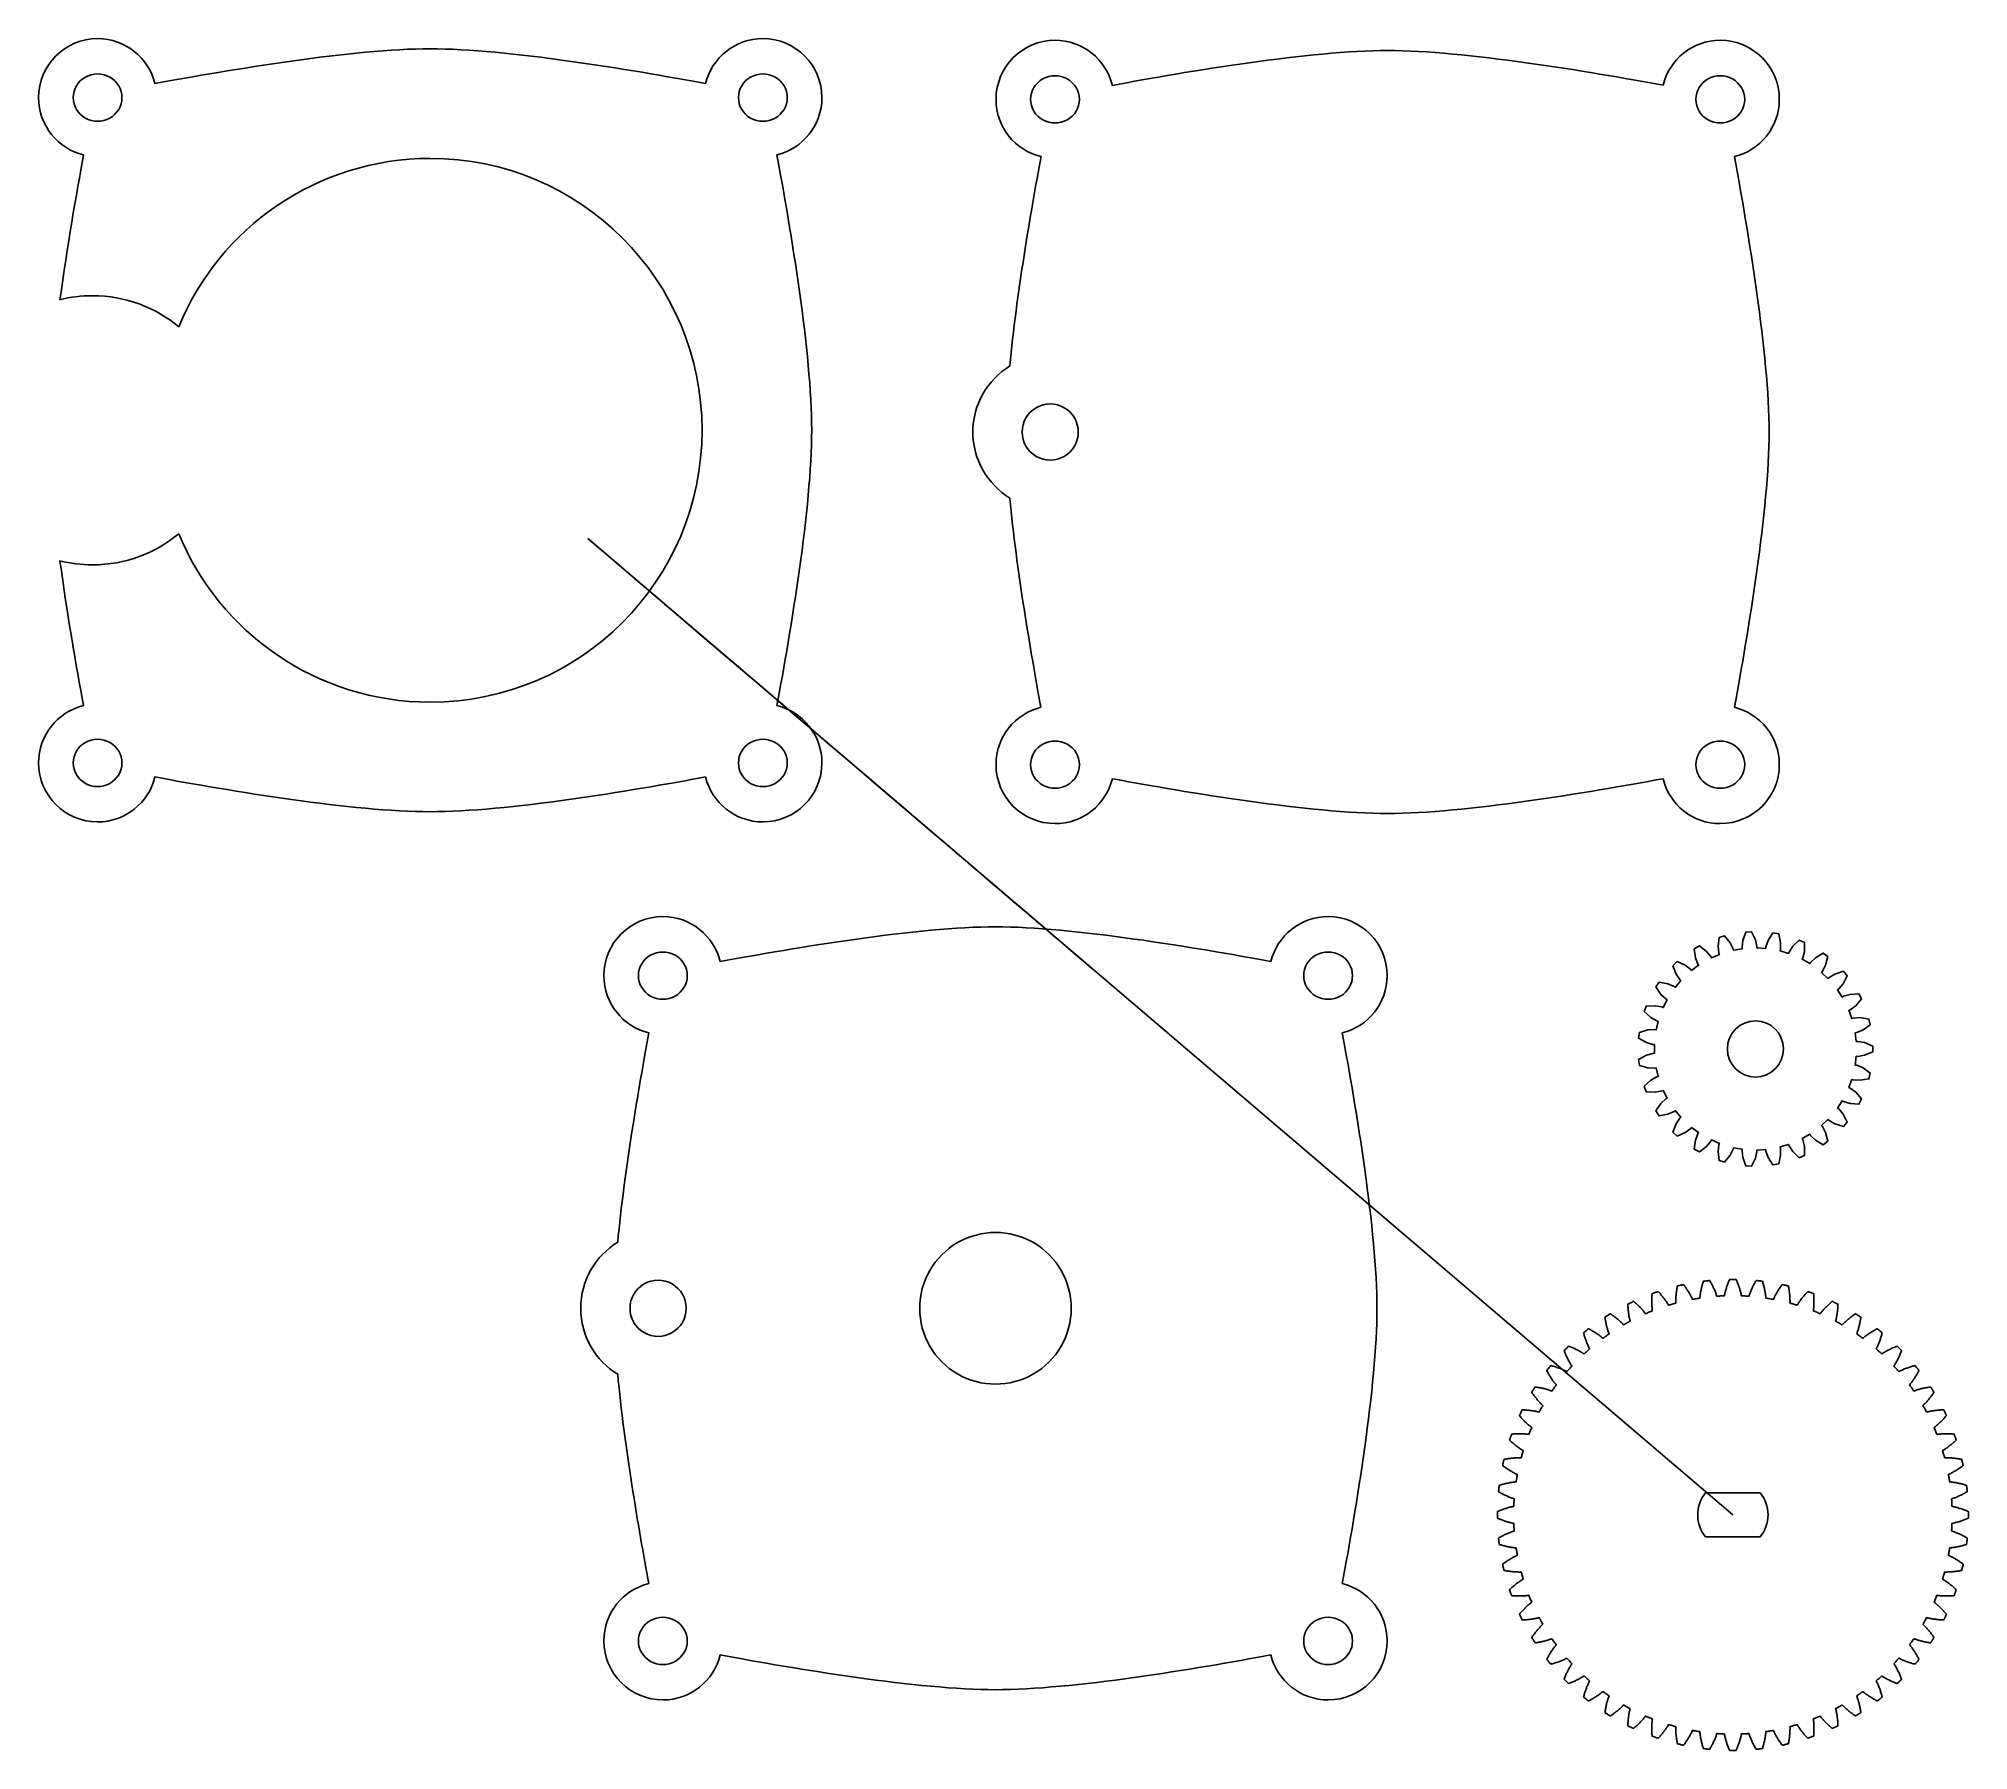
# Model space of a CAD drawing. Extents: x -10 to 179, y 134 to 301.
import ezdxf

# ---------------------------------------------------------------- set-up
doc = ezdxf.new("R2010")
doc.units = 0
doc.layers.add('Layer_1', color=7, linetype='CONTINUOUS')

msp = doc.modelspace()

# ---------------------------------------------------------------- linework, layer by layer
at = {"layer": 'Layer_1', "color": 7}
for points in [[(-3.889375, 301.480278), (-3.889375, 301.480278)], [(44.005754, 252.633123), (155.925901, 157.20547)], [(51.355625, 215.675903), (51.355625, 215.675903)], [(177.339794, 158.041214), (177.424066, 158.024479), (177.508366, 158.006275), (177.592665, 157.986689), (177.677022, 157.965748), (177.761378, 157.943537), (177.845762, 157.920085), (177.930147, 157.895418), (178.014503, 157.869595), (178.098887, 157.842671), (178.183272, 157.814618), (178.267628, 157.785465), (178.351956, 157.755267), (178.436256, 157.724053), (178.520556, 157.691795), (178.604799, 157.658549), (178.689042, 157.624316), (178.773201, 157.589094), (178.85736, 157.552913), (178.941434, 157.515801), (178.94228, 157.438218), (178.942845, 157.360635), (178.943127, 157.283053), (178.94324, 157.20547), (178.943127, 157.127887), (178.942845, 157.050304), (178.94228, 156.972721), (178.941434, 156.895138), (178.85736, 156.858026), (178.773201, 156.821845), (178.689042, 156.786624), (178.604799, 156.75239), (178.520556, 156.719144), (178.436256, 156.686886), (178.351956, 156.655673), (178.267628, 156.625475), (178.183272, 156.596321), (178.098887, 156.568268), (178.014503, 156.541344), (177.930147, 156.515521), (177.845762, 156.490855), (177.761378, 156.467402), (177.677022, 156.445191), (177.592665, 156.42425), (177.508366, 156.404664), (177.424066, 156.386461), (177.339794, 156.369725), (177.336041, 156.278229), (177.331892, 156.18676), (177.32732, 156.095292), (177.322409, 156.00388), (177.317075, 155.912469), (177.311346, 155.821057), (177.305222, 155.729701), (177.298731, 155.638374), (177.380575, 155.612297), (177.462307, 155.58478), (177.543897, 155.555853), (177.625375, 155.525627), (177.706711, 155.494102), (177.787935, 155.461336), (177.869017, 155.427385), (177.949987, 155.392277), (178.030815, 155.356067), (178.111503, 155.318729), (178.192077, 155.280347), (178.272511, 155.240893), (178.352803, 155.200422), (178.432926, 155.158935), (178.512936, 155.116461), (178.592805, 155.072999), (178.672504, 155.028577), (178.752063, 154.983224), (178.83148, 154.936911), (178.823691, 154.859723), (178.815647, 154.782564), (178.80735, 154.705432), (178.798799, 154.628301), (178.789993, 154.551226), (178.780906, 154.474179), (178.771564, 154.397161), (178.761969, 154.320171), (178.674254, 154.292711), (178.586596, 154.266182), (178.499022, 154.240612), (178.411477, 154.216003), (178.324044, 154.192409), (178.236668, 154.169803), (178.149377, 154.148185), (178.062199, 154.127639), (177.975105, 154.108137), (177.888124, 154.089708), (177.801256, 154.07238), (177.714529, 154.056152), (177.627915, 154.041109), (177.541442, 154.027252), (177.455139, 154.014609), (177.368976, 154.003263), (177.282983, 153.993216), (177.197187, 153.98458), (177.111589, 153.977384), (177.097591, 153.886875), (177.083226, 153.796451), (177.068466, 153.706083), (177.053311, 153.615772), (177.037788, 153.525546), (177.021871, 153.435376), (177.005587, 153.345262), (176.988879, 153.255233), (177.067309, 153.220153), (177.145428, 153.183662), (177.223293, 153.145788), (177.300848, 153.106615), (177.378148, 153.066173), (177.455195, 153.024517), (177.531959, 152.981732), (177.608498, 152.937762), (177.684755, 152.892719), (177.760757, 152.846604), (177.836534, 152.799416), (177.912028, 152.751241), (177.987269, 152.702021), (178.062283, 152.651814), (178.137016, 152.600647), (178.211522, 152.548521), (178.285747, 152.495463), (178.359717, 152.441474), (178.433434, 152.386582), (178.417065, 152.31072), (178.400442, 152.234944), (178.383565, 152.159223), (178.366434, 152.08356), (178.349049, 152.007952), (178.331382, 151.932401), (178.313489, 151.856907), (178.295342, 151.781497), (178.205088, 151.763999), (178.115031, 151.747461), (178.025115, 151.731854), (177.935396, 151.717235), (177.845847, 151.703547), (177.756495, 151.690876), (177.667341, 151.679192), (177.578413, 151.668524), (177.489683, 151.658872), (177.401178, 151.650292), (177.312927, 151.642813), (177.224902, 151.636407), (177.137159, 151.631157), (177.049698, 151.627065), (176.962491, 151.624187), (176.875595, 151.622493), (176.789038, 151.622211), (176.702819, 151.62334), (176.616939, 151.62588), (176.592921, 151.537516), (176.568509, 151.449265), (176.54373, 151.361127), (176.518556, 151.273074), (176.493015, 151.185133), (176.467107, 151.097334), (176.440832, 151.009619), (176.414162, 150.922018), (176.488161, 150.878386), (176.561708, 150.833372), (176.634831, 150.787031), (176.707532, 150.739392), (176.779809, 150.690567), (176.851691, 150.640557), (176.923206, 150.589419), (176.994326, 150.537179), (177.065079, 150.483868), (177.135437, 150.42954), (177.205428, 150.374168), (177.275081, 150.317836), (177.344338, 150.260489), (177.413257, 150.20221), (177.48178, 150.143), (177.549965, 150.082858), (177.617811, 150.021813), (177.685263, 149.959894), (177.752375, 149.897071), (177.727624, 149.823552), (177.702619, 149.750118), (177.67736, 149.67674), (177.651847, 149.603475), (177.626109, 149.530295), (177.600116, 149.4572), (177.573869, 149.384189), (177.547397, 149.311263), (177.455759, 149.304009), (177.364404, 149.297631), (177.273303, 149.292213), (177.182512, 149.287697), (177.092003, 149.284141), (177.001777, 149.281601), (176.911889, 149.279908), (176.822312, 149.279343), (176.733073, 149.279625), (176.644173, 149.281037), (176.55564, 149.283577), (176.467445, 149.287076), (176.379674, 149.291676), (176.29227, 149.297405), (176.205317, 149.304292), (176.118788, 149.312391), (176.032739, 149.321733), (175.947141, 149.332373), (175.862107, 149.344424), (175.828325, 149.259305), (175.794176, 149.174328), (175.759689, 149.089521), (175.724834, 149.004854), (175.689613, 148.920328), (175.654025, 148.835972), (175.618098, 148.751729), (175.581776, 148.667683), (175.65044, 148.616036), (175.718484, 148.563063), (175.785935, 148.50882), (175.85285, 148.453363), (175.919229, 148.39675), (175.985071, 148.339007), (176.050377, 148.280192), (176.115204, 148.220304), (176.179551, 148.159429), (176.243389, 148.097538), (176.306748, 148.034687), (176.369627, 147.970905), (176.432055, 147.906191), (176.494003, 147.840546), (176.555471, 147.774026), (176.616487, 147.706632), (176.677052, 147.63839), (176.737165, 147.569274), (176.796827, 147.499368), (176.764005, 147.429066), (176.730928, 147.358877), (176.697626, 147.28883), (176.66407, 147.218867), (176.630288, 147.149017), (176.59628, 147.07928), (176.562018, 147.009684), (176.527531, 146.940173), (176.435667, 146.943221), (176.344171, 146.947143), (176.253041, 146.951941), (176.162307, 146.957614), (176.071967, 146.964218), (175.982051, 146.971725), (175.892531, 146.980163), (175.803433, 146.989561), (175.714787, 146.999919), (175.626621, 147.011236), (175.538906, 147.023569), (175.451671, 147.036947), (175.364944, 147.05134), (175.278754, 147.066806), (175.193099, 147.0834), (175.108037, 147.101124), (175.023568, 147.120061), (174.93972, 147.140212), (174.856549, 147.161717), (174.813454, 147.080917), (174.77002, 147.000286), (174.726247, 146.919881), (174.682108, 146.839645), (174.637658, 146.759607), (174.592841, 146.679738), (174.547713, 146.600067), (174.502219, 146.520593), (174.564647, 146.461608), (174.626341, 146.401354), (174.687301, 146.339886), (174.747583, 146.277289), (174.807189, 146.213591), (174.866173, 146.14885), (174.924508, 146.083064), (174.982195, 146.016318), (175.039316, 145.948613), (175.095817, 145.879977), (175.151754, 145.810437), (175.207097, 145.739994), (175.261877, 145.668705), (175.316092, 145.596541), (175.369742, 145.523558), (175.422828, 145.449757), (175.475378, 145.375137), (175.527363, 145.299756), (175.578812, 145.223584), (175.538313, 145.157403), (175.497589, 145.091391), (175.456638, 145.025492), (175.41549, 144.959706), (175.374088, 144.89409), (175.332489, 144.828614), (175.290663, 144.76328), (175.248612, 144.698086), (175.157652, 144.711379), (175.067172, 144.725518), (174.977171, 144.740476), (174.887622, 144.756309), (174.798609, 144.77296), (174.710076, 144.790514), (174.622079, 144.808915), (174.53459, 144.828219), (174.447666, 144.848426), (174.361306, 144.869565), (174.27551, 144.891634), (174.190335, 144.914692), (174.105782, 144.938709), (174.021849, 144.963714), (173.938621, 144.989791), (173.856043, 145.016941), (173.774227, 145.04522), (173.693173, 145.074627), (173.612937, 145.105305), (173.561065, 145.029839), (173.508882, 144.954598), (173.45636, 144.879583), (173.403528, 144.804795), (173.350386, 144.730231), (173.296933, 144.655894), (173.243141, 144.581783), (173.189039, 144.507897), (173.244496, 144.44228), (173.299049, 144.375506), (173.352756, 144.307604), (173.405645, 144.238657), (173.457743, 144.168666), (173.509079, 144.097743), (173.559682, 144.025833), (173.60955, 143.953048), (173.658713, 143.879388), (173.707199, 143.804853), (173.754979, 143.729471), (173.802082, 143.653271), (173.848536, 143.576281), (173.894341, 143.498529), (173.939468, 143.419987), (173.983975, 143.34071), (174.027832, 143.2607), (174.071068, 143.179957), (174.113656, 143.098507), (174.065988, 143.037265), (174.018152, 142.97622), (173.970089, 142.915317), (173.921801, 142.854583), (173.873343, 142.794018), (173.82466, 142.733594), (173.775779, 142.673339), (173.726701, 142.613254), (173.637801, 142.636679), (173.549465, 142.660837), (173.461694, 142.685785), (173.374487, 142.711552), (173.287902, 142.738081), (173.20188, 142.7654), (173.116508, 142.793566), (173.031729, 142.82255), (172.947626, 142.852353), (172.864173, 142.883031), (172.781397, 142.914555), (172.699327, 142.946982), (172.617991, 142.980341), (172.537388, 143.014603), (172.457576, 143.049824), (172.378582, 143.086033), (172.300434, 143.123286), (172.22319, 143.161612), (172.146877, 143.201067), (172.086905, 143.131894), (172.026622, 143.062975), (171.966029, 142.994311), (171.905154, 142.9259), (171.843996, 142.857743), (171.782557, 142.789869), (171.720806, 142.722249), (171.658774, 142.654882), (171.706526, 142.58348), (171.753262, 142.511005), (171.799038, 142.437515), (171.843855, 142.363064), (171.887797, 142.287711), (171.930893, 142.211455), (171.973113, 142.134351), (172.014515, 142.05643), (172.055127, 141.977718), (172.094948, 141.898216), (172.134008, 141.81798), (172.172277, 141.736983), (172.209813, 141.655307), (172.246615, 141.572899), (172.282683, 141.489784), (172.318017, 141.406021), (172.352645, 141.321608), (172.386569, 141.236518), (172.419786, 141.150835), (172.365571, 141.095322), (172.311159, 141.040007), (172.256577, 140.98486), (172.201826, 140.929912), (172.146877, 140.875161), (172.091731, 140.820579), (172.036415, 140.766166), (171.980902, 140.711951), (171.89522, 140.745169), (171.81013, 140.779092), (171.725717, 140.813721), (171.641953, 140.849055), (171.558839, 140.885123), (171.47643, 140.921925), (171.394755, 140.95946), (171.313757, 140.99773), (171.233521, 141.036789), (171.154019, 141.076611), (171.075308, 141.117223), (170.997386, 141.158625), (170.920283, 141.200845), (170.844027, 141.24394), (170.768673, 141.287882), (170.694223, 141.332699), (170.620732, 141.378476), (170.548258, 141.425212), (170.476855, 141.472964), (170.409489, 141.410931), (170.341869, 141.349181), (170.273994, 141.287741), (170.205837, 141.226584), (170.137427, 141.165708), (170.068762, 141.105115), (169.999843, 141.044833), (169.930671, 140.98486), (169.970125, 140.908547), (170.008451, 140.831303), (170.045705, 140.753156), (170.081914, 140.674162), (170.117135, 140.594349), (170.151397, 140.513747), (170.184755, 140.43241), (170.217183, 140.35034), (170.248707, 140.267564), (170.279385, 140.184111), (170.309187, 140.100009), (170.338171, 140.015229), (170.366337, 139.929857), (170.393656, 139.843836), (170.420185, 139.75725), (170.445952, 139.670043), (170.470901, 139.582272), (170.495059, 139.493937), (170.518483, 139.405037), (170.458398, 139.355958), (170.398144, 139.307077), (170.33772, 139.258394), (170.277155, 139.209937), (170.216421, 139.161648), (170.155517, 139.113586), (170.094473, 139.065749), (170.03323, 139.018082), (169.951781, 139.060669), (169.871037, 139.103906), (169.791027, 139.147763), (169.711751, 139.192269), (169.633209, 139.237397), (169.555456, 139.283201), (169.478466, 139.329655), (169.402266, 139.376758), (169.326885, 139.424538), (169.25235, 139.473024), (169.17869, 139.522187), (169.105905, 139.572056), (169.033994, 139.622658), (168.963072, 139.673995), (168.893081, 139.726093), (168.824134, 139.778981), (168.756231, 139.832688), (168.689457, 139.887242), (168.623841, 139.942698), (168.549955, 139.888596), (168.475843, 139.834805), (168.401506, 139.781352), (168.326943, 139.728209), (168.252154, 139.675377), (168.177139, 139.622856), (168.101899, 139.570673), (168.026433, 139.518801), (168.05711, 139.438565), (168.086518, 139.357511), (168.114797, 139.275694), (168.141946, 139.193116), (168.168024, 139.109889), (168.193029, 139.025956), (168.217046, 138.941402), (168.240103, 138.856227), (168.262173, 138.770432), (168.283311, 138.684072), (168.303519, 138.597147), (168.322823, 138.509659), (168.341223, 138.421662), (168.358778, 138.333129), (168.375429, 138.244116), (168.391261, 138.154567), (168.406219, 138.064566), (168.420359, 137.974085), (168.433651, 137.883125), (168.368458, 137.841074), (168.303123, 137.799249), (168.237648, 137.757649), (168.172031, 137.716247), (168.106245, 137.675099), (168.040346, 137.634149), (167.974335, 137.593424), (167.908153, 137.552925), (167.831982, 137.604374), (167.7566, 137.65636), (167.681981, 137.708909), (167.608179, 137.761995), (167.535197, 137.815646), (167.463033, 137.869861), (167.391743, 137.92464), (167.321301, 137.979984), (167.251761, 138.03592), (167.183125, 138.092421), (167.115419, 138.149543), (167.048674, 138.207229), (166.982888, 138.265565), (166.918146, 138.324549), (166.854449, 138.384154), (166.791852, 138.444437), (166.730384, 138.505397), (166.670129, 138.567091), (166.611145, 138.629518), (166.531671, 138.584024), (166.452, 138.538897), (166.372131, 138.49408), (166.292093, 138.44963), (166.211857, 138.40549), (166.131452, 138.361718), (166.050821, 138.318284), (165.970021, 138.275188), (165.991526, 138.192017), (166.011677, 138.108169), (166.030614, 138.0237), (166.048337, 137.938638), (166.064932, 137.852984), (166.080398, 137.766793), (166.094791, 137.680066), (166.108168, 137.592831), (166.120501, 137.505117), (166.131819, 137.416951), (166.142176, 137.328305), (166.151574, 137.239207), (166.160013, 137.149686), (166.16752, 137.05977), (166.174124, 136.969431), (166.179796, 136.878696), (166.184594, 136.787567), (166.188517, 136.69607), (166.191565, 136.604207), (166.122054, 136.569719), (166.052458, 136.535458), (165.982721, 136.50145), (165.912871, 136.467668), (165.842908, 136.434112), (165.77286, 136.400809), (165.702671, 136.367733), (165.63237, 136.334911), (165.562463, 136.394572), (165.493347, 136.454686), (165.425106, 136.515251), (165.357711, 136.576267), (165.291191, 136.637735), (165.225547, 136.699683), (165.160833, 136.76211), (165.097051, 136.824989), (165.0342, 136.888348), (164.972309, 136.952187), (164.911433, 137.016534), (164.851546, 137.08136), (164.792731, 137.146666), (164.734988, 137.212509), (164.678374, 137.278887), (164.622917, 137.345802), (164.568674, 137.413253), (164.515701, 137.481297), (164.464055, 137.549962), (164.380009, 137.51364), (164.295765, 137.477713), (164.211409, 137.442125), (164.126884, 137.406903), (164.042217, 137.372049), (163.957409, 137.337561), (163.872432, 137.303413), (163.787314, 137.269631), (163.799365, 137.184597), (163.810005, 137.098999), (163.819346, 137.012949), (163.827446, 136.92642), (163.834332, 136.839467), (163.840061, 136.752063), (163.844661, 136.664292), (163.848161, 136.576098), (163.850701, 136.487565), (163.852112, 136.398665), (163.852394, 136.309426), (163.85183, 136.219849), (163.850137, 136.129961), (163.847597, 136.039734), (163.844041, 135.949226), (163.839525, 135.858435), (163.834106, 135.767333), (163.827728, 135.675978), (163.820475, 135.584341), (163.747549, 135.557868), (163.674538, 135.531621), (163.601442, 135.505629), (163.528262, 135.47989), (163.454997, 135.454377), (163.381619, 135.429118), (163.308185, 135.404113), (163.234666, 135.379363), (163.171844, 135.446475), (163.109924, 135.513926), (163.048879, 135.581772), (162.988738, 135.649957), (162.929528, 135.718481), (162.871249, 135.787399), (162.813901, 135.856657), (162.75757, 135.926309), (162.702198, 135.9963), (162.64787, 136.066658), (162.594558, 136.137411), (162.542319, 136.208531), (162.49118, 136.280047), (162.44117, 136.351929), (162.392346, 136.424206), (162.344707, 136.496906), (162.298366, 136.57003), (162.253351, 136.643577), (162.20972, 136.717576), (162.122118, 136.690906), (162.034403, 136.664631), (161.946604, 136.638723), (161.858664, 136.613182), (161.77061, 136.588007), (161.682472, 136.563228), (161.594221, 136.538816), (161.505858, 136.514799), (161.508398, 136.428919), (161.509527, 136.3427), (161.509244, 136.256142), (161.507551, 136.169246), (161.504672, 136.082039), (161.50058, 135.994579), (161.495331, 135.906836), (161.488924, 135.818811), (161.481445, 135.73056), (161.472866, 135.642055), (161.463214, 135.553324), (161.452546, 135.464396), (161.440862, 135.375242), (161.42819, 135.285891), (161.414502, 135.196341), (161.399883, 135.106623), (161.384276, 135.016707), (161.367738, 134.92665), (161.35024, 134.836395), (161.274831, 134.818248), (161.199336, 134.800355), (161.123785, 134.782688), (161.048178, 134.765303), (160.972514, 134.748173), (160.896794, 134.731296), (160.821017, 134.714673), (160.745156, 134.698304), (160.690264, 134.77202), (160.636275, 134.845991), (160.583217, 134.920215), (160.53109, 134.994722), (160.479923, 135.069454), (160.429716, 135.144469), (160.380497, 135.219709), (160.332321, 135.295204), (160.285134, 135.370981), (160.239019, 135.446983), (160.193976, 135.523239), (160.150006, 135.599778), (160.107221, 135.676543), (160.065565, 135.753589), (160.025122, 135.83089), (159.98595, 135.908445), (159.948076, 135.98631), (159.911584, 136.064429), (159.876504, 136.142858), (159.786475, 136.126151), (159.696362, 136.109867), (159.606192, 136.093949), (159.515965, 136.078427), (159.425654, 136.063272), (159.335287, 136.048511), (159.244863, 136.034146), (159.154354, 136.020148), (159.147157, 135.93455), (159.138521, 135.848755), (159.128474, 135.762761), (159.117129, 135.676599), (159.104485, 135.590295), (159.090628, 135.503823), (159.075586, 135.417209), (159.059358, 135.330482), (159.042029, 135.243614), (159.0236, 135.156633), (159.004099, 135.069539), (158.983553, 134.982361), (158.961935, 134.895069), (158.939329, 134.807693), (158.915735, 134.720261), (158.891125, 134.632715), (158.865556, 134.545142), (158.839027, 134.457484), (158.811567, 134.369769), (158.734577, 134.360173), (158.657558, 134.350832), (158.580511, 134.341744), (158.503437, 134.332939), (158.426305, 134.324388), (158.349174, 134.31609), (158.272014, 134.308047), (158.194827, 134.300258), (158.148514, 134.379675), (158.103161, 134.459233), (158.058739, 134.538933), (158.015277, 134.618802), (157.972802, 134.698812), (157.931316, 134.778935), (157.890845, 134.859227), (157.85139, 134.93966), (157.813008, 135.020235), (157.77567, 135.100922), (157.739461, 135.181751), (157.704353, 135.26272), (157.670401, 135.343803), (157.637635, 135.425026), (157.606111, 135.506363), (157.575885, 135.58784), (157.546957, 135.669431), (157.519441, 135.751162), (157.493363, 135.833007), (157.402036, 135.826515), (157.310681, 135.820391), (157.219269, 135.814662), (157.127857, 135.809328), (157.036445, 135.804417), (156.944977, 135.799845), (156.853509, 135.795697), (156.762013, 135.791943), (156.745277, 135.707672), (156.727073, 135.623372), (156.707487, 135.539072), (156.686546, 135.454716), (156.664335, 135.37036), (156.640883, 135.285975), (156.616217, 135.201591), (156.590393, 135.117235), (156.563469, 135.03285), (156.535416, 134.948466), (156.506263, 134.864109), (156.476065, 134.779781), (156.444851, 134.695482), (156.412593, 134.611182), (156.379347, 134.526939), (156.345114, 134.442695), (156.309893, 134.358537), (156.273712, 134.274378), (156.236599, 134.190304), (156.159017, 134.189457), (156.081434, 134.188893), (156.003851, 134.188611), (155.926268, 134.188498), (155.848685, 134.188611), (155.771102, 134.188893), (155.693519, 134.189457), (155.615936, 134.190304), (155.578824, 134.274378), (155.542643, 134.358537), (155.507422, 134.442695), (155.473188, 134.526939), (155.439943, 134.611182), (155.407685, 134.695482), (155.376471, 134.779781), (155.346273, 134.864109), (155.317119, 134.948466), (155.289067, 135.03285), (155.262143, 135.117235), (155.236319, 135.201591), (155.211653, 135.285975), (155.1882, 135.37036), (155.165989, 135.454716), (155.145049, 135.539072), (155.125462, 135.623372), (155.107259, 135.707672), (155.090523, 135.791943), (154.999027, 135.795697), (154.907559, 135.799845), (154.81609, 135.804417), (154.724679, 135.809328), (154.633267, 135.814662), (154.541855, 135.820391), (154.4505, 135.826515), (154.359173, 135.833007), (154.333095, 135.751162), (154.305579, 135.669431), (154.276651, 135.58784), (154.246425, 135.506363), (154.214901, 135.425026), (154.182135, 135.343803), (154.148183, 135.26272), (154.113075, 135.181751), (154.076866, 135.100922), (154.039528, 135.020235), (154.001145, 134.93966), (153.961691, 134.859227), (153.92122, 134.778935), (153.879733, 134.698812), (153.837259, 134.618802), (153.793797, 134.538933), (153.749375, 134.459233), (153.704022, 134.379675), (153.657709, 134.300258), (153.580521, 134.308047), (153.503362, 134.31609), (153.426231, 134.324388), (153.349099, 134.332939), (153.272024, 134.341744), (153.194978, 134.350832), (153.117959, 134.360173), (153.040969, 134.369769), (153.013509, 134.457484), (152.98698, 134.545142), (152.961411, 134.632715), (152.936801, 134.720261), (152.913207, 134.807693), (152.890601, 134.895069), (152.868983, 134.982361), (152.848437, 135.069539), (152.828935, 135.156633), (152.810506, 135.243614), (152.793178, 135.330482), (152.77695, 135.417209), (152.761908, 135.503823), (152.748051, 135.590295), (152.735407, 135.676599), (152.724062, 135.762761), (152.714015, 135.848755), (152.705379, 135.93455), (152.698182, 136.020148), (152.607673, 136.034146), (152.517249, 136.048511), (152.426882, 136.063272), (152.336571, 136.078427), (152.246344, 136.093949), (152.156174, 136.109867), (152.066061, 136.126151), (151.976032, 136.142858), (151.940951, 136.064429), (151.90446, 135.98631), (151.866586, 135.908445), (151.827413, 135.83089), (151.786971, 135.753589), (151.745315, 135.676543), (151.70253, 135.599778), (151.65856, 135.523239), (151.613517, 135.446983), (151.567402, 135.370981), (151.520215, 135.295204), (151.472039, 135.219709), (151.42282, 135.144469), (151.372612, 135.069454), (151.321445, 134.994722), (151.269319, 134.920215), (151.216261, 134.845991), (151.162272, 134.77202), (151.10738, 134.698304), (151.031519, 134.714673), (150.955742, 134.731296), (150.880022, 134.748173), (150.804358, 134.765303), (150.728751, 134.782688), (150.6532, 134.800355), (150.577705, 134.818248), (150.502295, 134.836395), (150.484798, 134.92665), (150.468259, 135.016707), (150.452653, 135.106623), (150.438033, 135.196341), (150.424346, 135.285891), (150.411674, 135.375242), (150.39999, 135.464396), (150.389322, 135.553324), (150.37967, 135.642055), (150.37109, 135.73056), (150.363611, 135.818811), (150.357205, 135.906836), (150.351956, 135.994579), (150.347863, 136.082039), (150.344985, 136.169246), (150.343291, 136.256142), (150.343009, 136.3427), (150.344138, 136.428919), (150.346678, 136.514799), (150.258314, 136.538816), (150.170063, 136.563228), (150.081925, 136.588007), (149.993872, 136.613182), (149.905932, 136.638723), (149.818132, 136.664631), (149.730418, 136.690906), (149.642816, 136.717576), (149.599184, 136.643577), (149.55417, 136.57003), (149.507829, 136.496906), (149.46019, 136.424206), (149.411365, 136.351929), (149.361356, 136.280047), (149.310217, 136.208531), (149.257978, 136.137411), (149.204666, 136.066658), (149.150338, 135.9963), (149.094966, 135.926309), (149.038635, 135.856657), (148.981287, 135.787399), (148.923008, 135.718481), (148.863798, 135.649957), (148.803656, 135.581772), (148.742612, 135.513926), (148.680692, 135.446475), (148.617869, 135.379363), (148.544351, 135.404113), (148.470916, 135.429118), (148.397539, 135.454377), (148.324274, 135.47989), (148.251093, 135.505629), (148.177998, 135.531621), (148.104987, 135.557868), (148.032061, 135.584341), (148.024808, 135.675978), (148.018429, 135.767333), (148.013011, 135.858435), (148.008495, 135.949226), (148.004939, 136.039734), (148.002399, 136.129961), (148.000706, 136.219849), (148.000141, 136.309426), (148.000424, 136.398665), (148.001835, 136.487565), (148.004375, 136.576098), (148.007874, 136.664292), (148.012475, 136.752063), (148.018204, 136.839467), (148.02509, 136.92642), (148.03319, 137.012949), (148.042531, 137.098999), (148.053171, 137.184597), (148.065222, 137.269631), (147.980104, 137.303413), (147.895127, 137.337561), (147.810319, 137.372049), (147.725652, 137.406903), (147.641127, 137.442125), (147.55677, 137.477713), (147.472527, 137.51364), (147.388481, 137.549962), (147.336835, 137.481297), (147.283861, 137.413253), (147.229618, 137.345802), (147.174162, 137.278887), (147.117548, 137.212509), (147.059805, 137.146666), (147.00099, 137.08136), (146.941103, 137.016534), (146.880227, 136.952187), (146.818336, 136.888348), (146.755485, 136.824989), (146.691703, 136.76211), (146.626989, 136.699683), (146.561344, 136.637735), (146.494825, 136.576267), (146.42743, 136.515251), (146.359189, 136.454686), (146.290072, 136.394572), (146.220166, 136.334911), (146.149864, 136.367733), (146.079676, 136.400809), (146.009628, 136.434112), (145.939665, 136.467668), (145.869815, 136.50145), (145.800078, 136.535458), (145.730482, 136.569719), (145.660971, 136.604207), (145.664019, 136.69607), (145.667942, 136.787567), (145.672739, 136.878696), (145.678412, 136.969431), (145.685016, 137.05977), (145.692523, 137.149686), (145.700962, 137.239207), (145.71036, 137.328305), (145.720717, 137.416951), (145.732034, 137.505117), (145.744367, 137.592831), (145.757745, 137.680066), (145.772138, 137.766793), (145.787604, 137.852984), (145.804199, 137.938638), (145.821922, 138.0237), (145.840859, 138.108169), (145.86101, 138.192017), (145.882515, 138.275188), (145.801715, 138.318284), (145.721084, 138.361718), (145.640679, 138.40549), (145.560443, 138.44963), (145.480405, 138.49408), (145.400536, 138.538897), (145.320865, 138.584024), (145.241391, 138.629518), (145.182407, 138.567091), (145.122152, 138.505397), (145.060684, 138.444437), (144.998087, 138.384154), (144.93439, 138.324549), (144.869648, 138.265565), (144.803862, 138.207229), (144.737116, 138.149543), (144.669411, 138.092421), (144.600775, 138.03592), (144.531235, 137.979984), (144.460793, 137.92464), (144.389503, 137.869861), (144.317339, 137.815646), (144.244356, 137.761995), (144.170555, 137.708909), (144.095936, 137.65636), (144.020554, 137.604374), (143.944382, 137.552925), (143.878201, 137.593424), (143.812189, 137.634149), (143.746291, 137.675099), (143.680505, 137.716247), (143.614888, 137.757649), (143.549412, 137.799249), (143.484078, 137.841074), (143.418885, 137.883125), (143.432177, 137.974085), (143.446317, 138.064566), (143.461274, 138.154567), (143.477107, 138.244116), (143.493758, 138.333129), (143.511312, 138.421662), (143.529713, 138.509659), (143.549017, 138.597147), (143.569224, 138.684072), (143.590363, 138.770432), (143.612433, 138.856227), (143.63549, 138.941402), (143.659507, 139.025956), (143.684512, 139.109889), (143.710589, 139.193116), (143.737739, 139.275694), (143.766018, 139.357511), (143.795425, 139.438565), (143.826103, 139.518801), (143.750637, 139.570673), (143.675396, 139.622856), (143.600382, 139.675377), (143.525593, 139.728209), (143.45103, 139.781352), (143.376692, 139.834805), (143.302581, 139.888596), (143.228695, 139.942698), (143.163078, 139.887242), (143.096305, 139.832688), (143.028402, 139.778981), (142.959455, 139.726093), (142.889464, 139.673995), (142.818541, 139.622658), (142.746631, 139.572056), (142.673846, 139.522187), (142.600186, 139.473024), (142.525651, 139.424538), (142.45027, 139.376758), (142.37407, 139.329655), (142.297079, 139.283201), (142.219327, 139.237397), (142.140785, 139.192269), (142.061509, 139.147763), (141.981499, 139.103906), (141.900755, 139.060669), (141.819305, 139.018082), (141.758063, 139.065749), (141.697019, 139.113586), (141.636115, 139.161648), (141.575381, 139.209937), (141.514816, 139.258394), (141.454392, 139.307077), (141.394138, 139.355958), (141.334053, 139.405037), (141.357477, 139.493937), (141.381635, 139.582272), (141.406584, 139.670043), (141.432351, 139.75725), (141.458879, 139.843836), (141.486199, 139.929857), (141.514364, 140.015229), (141.543349, 140.100009), (141.573151, 140.184111), (141.603829, 140.267564), (141.635353, 140.35034), (141.66778, 140.43241), (141.701139, 140.513747), (141.735401, 140.594349), (141.770622, 140.674162), (141.806831, 140.753156), (141.844085, 140.831303), (141.88241, 140.908547), (141.921865, 140.98486), (141.852692, 141.044833), (141.783774, 141.105115), (141.715109, 141.165708), (141.646698, 141.226584), (141.578542, 141.287741), (141.510667, 141.349181), (141.443047, 141.410931), (141.37568, 141.472964), (141.304278, 141.425212), (141.231803, 141.378476), (141.158313, 141.332699), (141.083863, 141.287882), (141.008509, 141.24394), (140.932253, 141.200845), (140.85515, 141.158625), (140.777228, 141.117223), (140.698516, 141.076611), (140.619014, 141.036789), (140.538779, 140.99773), (140.457781, 140.95946), (140.376106, 140.921925), (140.293697, 140.885123), (140.210582, 140.849055), (140.126819, 140.813721), (140.042406, 140.779092), (139.957316, 140.745169), (139.871633, 140.711951), (139.81612, 140.766166), (139.760805, 140.820579), (139.705659, 140.875161), (139.65071, 140.929912), (139.595959, 140.98486), (139.541377, 141.040007), (139.486965, 141.095322), (139.43275, 141.150835), (139.465967, 141.236518), (139.49989, 141.321608), (139.534519, 141.406021), (139.569853, 141.489784), (139.605921, 141.572899), (139.642723, 141.655307), (139.680259, 141.736983), (139.718528, 141.81798), (139.757587, 141.898216), (139.797409, 141.977718), (139.838021, 142.05643), (139.879423, 142.134351), (139.921643, 142.211455), (139.964739, 142.287711), (140.008681, 142.363064), (140.053497, 142.437515), (140.099274, 142.511005), (140.14601, 142.58348), (140.193762, 142.654882), (140.131729, 142.722249), (140.069979, 142.789869), (140.008539, 142.857743), (139.947382, 142.9259), (139.886507, 142.994311), (139.825913, 143.062975), (139.765631, 143.131894), (139.705659, 143.201067), (139.629346, 143.161612), (139.552101, 143.123286), (139.473954, 143.086033), (139.39496, 143.049824), (139.315148, 143.014603), (139.234545, 142.980341), (139.153209, 142.946982), (139.071138, 142.914555), (138.988363, 142.883031), (138.904909, 142.852353), (138.820807, 142.82255), (138.736028, 142.793566), (138.650655, 142.7654), (138.564634, 142.738081), (138.478048, 142.711552), (138.390842, 142.685785), (138.303071, 142.660837), (138.214735, 142.636679), (138.125835, 142.613254), (138.076757, 142.673339), (138.027876, 142.733594), (137.979192, 142.794018), (137.930735, 142.854583), (137.882447, 142.915317), (137.834384, 142.97622), (137.786547, 143.037265), (137.73888, 143.098507), (137.781467, 143.179957), (137.824704, 143.2607), (137.868561, 143.34071), (137.913068, 143.419987), (137.958195, 143.498529), (138.004, 143.576281), (138.050453, 143.653271), (138.097556, 143.729471), (138.145337, 143.804853), (138.193822, 143.879388), (138.242985, 143.953048), (138.292854, 144.025833), (138.343457, 144.097743), (138.394793, 144.168666), (138.446891, 144.238657), (138.499779, 144.307604), (138.553486, 144.375506), (138.60804, 144.44228), (138.663497, 144.507897), (138.609395, 144.581783), (138.555603, 144.655894), (138.50215, 144.730231), (138.449008, 144.804795), (138.396176, 144.879583), (138.343654, 144.954598), (138.291471, 145.029839), (138.239599, 145.105305), (138.159363, 145.074627), (138.078309, 145.04522), (137.996493, 145.016941), (137.913914, 144.989791), (137.830687, 144.963714), (137.746754, 144.938709), (137.6622, 144.914692), (137.577026, 144.891634), (137.49123, 144.869565), (137.40487, 144.848426), (137.317946, 144.828219), (137.230457, 144.808915), (137.14246, 144.790514), (137.053927, 144.77296), (136.964914, 144.756309), (136.875365, 144.740476), (136.785364, 144.725518), (136.694884, 144.711379), (136.603923, 144.698086), (136.561872, 144.76328), (136.520047, 144.828614), (136.478447, 144.89409), (136.437045, 144.959706), (136.395897, 145.025492), (136.354947, 145.091391), (136.314222, 145.157403), (136.273723, 145.223584), (136.325173, 145.299756), (136.377158, 145.375137), (136.429708, 145.449757), (136.482794, 145.523558), (136.536444, 145.596541), (136.590659, 145.668705), (136.645438, 145.739994), (136.700782, 145.810437), (136.756719, 145.879977), (136.813219, 145.948613), (136.870341, 146.016318), (136.928027, 146.083064), (136.986363, 146.14885), (137.045347, 146.213591), (137.104953, 146.277289), (137.165235, 146.339886), (137.226195, 146.401354), (137.287889, 146.461608), (137.350317, 146.520593), (137.304822, 146.600067), (137.259695, 146.679738), (137.214878, 146.759607), (137.170428, 146.839645), (137.126289, 146.919881), (137.082516, 147.000286), (137.039082, 147.080917), (136.995987, 147.161717), (136.912816, 147.140212), (136.828967, 147.120061), (136.744498, 147.101124), (136.659437, 147.0834), (136.573782, 147.066806), (136.487591, 147.05134), (136.400865, 147.036947), (136.31363, 147.023569), (136.225915, 147.011236), (136.137749, 146.999919), (136.049103, 146.989561), (135.960005, 146.980163), (135.870484, 146.971725), (135.780568, 146.964218), (135.690229, 146.957614), (135.599495, 146.951941), (135.508365, 146.947143), (135.416869, 146.943221), (135.325005, 146.940173), (135.290518, 147.009684), (135.256256, 147.07928), (135.222248, 147.149017), (135.188466, 147.218867), (135.15491, 147.28883), (135.121608, 147.358877), (135.088531, 147.429066), (135.055709, 147.499368), (135.115371, 147.569274), (135.175484, 147.63839), (135.236049, 147.706632), (135.297065, 147.774026), (135.358533, 147.840546), (135.420481, 147.906191), (135.482909, 147.970905), (135.545788, 148.034687), (135.609147, 148.097538), (135.672985, 148.159429), (135.737332, 148.220304), (135.802158, 148.280192), (135.867465, 148.339007), (135.933307, 148.39675), (135.999686, 148.453363), (136.066601, 148.50882), (136.134052, 148.563063), (136.202095, 148.616036), (136.27076, 148.667683), (136.234438, 148.751729), (136.198511, 148.835972), (136.162923, 148.920328), (136.127702, 149.004854), (136.092847, 149.089521), (136.05836, 149.174328), (136.024211, 149.259305), (135.990429, 149.344424), (135.905395, 149.332373), (135.819797, 149.321733), (135.733748, 149.312391), (135.647218, 149.304292), (135.560266, 149.297405), (135.472861, 149.291676), (135.38509, 149.287076), (135.296896, 149.283577), (135.208363, 149.281037), (135.119463, 149.279625), (135.030224, 149.279343), (134.940647, 149.279908), (134.850759, 149.281601), (134.760533, 149.284141), (134.670024, 149.287697), (134.579233, 149.292213), (134.488132, 149.297631), (134.396776, 149.304009), (134.305139, 149.311263), (134.278666, 149.384189), (134.25242, 149.4572), (134.226427, 149.530295), (134.200688, 149.603475), (134.175175, 149.67674), (134.149917, 149.750118), (134.124912, 149.823552), (134.100161, 149.897071), (134.167273, 149.959894), (134.234724, 150.021813), (134.302571, 150.082858), (134.370755, 150.143), (134.439279, 150.20221), (134.508198, 150.260489), (134.577455, 150.317836), (134.647107, 150.374168), (134.717099, 150.42954), (134.787457, 150.483868), (134.85821, 150.537179), (134.92933, 150.589419), (135.000845, 150.640557), (135.072727, 150.690567), (135.145004, 150.739392), (135.217704, 150.787031), (135.290828, 150.833372), (135.364375, 150.878386), (135.438374, 150.922018), (135.411704, 151.009619), (135.385429, 151.097334), (135.359521, 151.185133), (135.33398, 151.273074), (135.308806, 151.361127), (135.284027, 151.449265), (135.259614, 151.537516), (135.235597, 151.62588), (135.149717, 151.62334), (135.063498, 151.622211), (134.976941, 151.622493), (134.890044, 151.624187), (134.802838, 151.627065), (134.715377, 151.631157), (134.627634, 151.636407), (134.539609, 151.642813), (134.451358, 151.650292), (134.362853, 151.658872), (134.274123, 151.668524), (134.185194, 151.679192), (134.09604, 151.690876), (134.006689, 151.703547), (133.91714, 151.717235), (133.827421, 151.731854), (133.737505, 151.747461), (133.647448, 151.763999), (133.557193, 151.781497), (133.539047, 151.856907), (133.521154, 151.932401), (133.503487, 152.007952), (133.486102, 152.08356), (133.468971, 152.159223), (133.452094, 152.234944), (133.435471, 152.31072), (133.419102, 152.386582), (133.492819, 152.441474), (133.566789, 152.495463), (133.641013, 152.548521), (133.71552, 152.600647), (133.790253, 152.651814), (133.865267, 152.702021), (133.940508, 152.751241), (134.016002, 152.799416), (134.091779, 152.846604), (134.167781, 152.892719), (134.244038, 152.937762), (134.320576, 152.981732), (134.397341, 153.024517), (134.474387, 153.066173), (134.551688, 153.106615), (134.629243, 153.145788), (134.707108, 153.183662), (134.785227, 153.220153), (134.863657, 153.255233), (134.846949, 153.345262), (134.830665, 153.435376), (134.814747, 153.525546), (134.799225, 153.615772), (134.78407, 153.706083), (134.76931, 153.796451), (134.754945, 153.886875), (134.740946, 153.977384), (134.655348, 153.98458), (134.569553, 153.993216), (134.48356, 154.003263), (134.397397, 154.014609), (134.311094, 154.027252), (134.224621, 154.041109), (134.138007, 154.056152), (134.05128, 154.07238), (133.964412, 154.089708), (133.877431, 154.108137), (133.790337, 154.127639), (133.703159, 154.148185), (133.615867, 154.169803), (133.528491, 154.192409), (133.441059, 154.216003), (133.353514, 154.240612), (133.26594, 154.266182), (133.178282, 154.292711), (133.090567, 154.320171), (133.080972, 154.397161), (133.07163, 154.474179), (133.062543, 154.551226), (133.053737, 154.628301), (133.045186, 154.705432), (133.036889, 154.782564), (133.028845, 154.859723), (133.021056, 154.936911), (133.100473, 154.983224), (133.180032, 155.028577), (133.259731, 155.072999), (133.3396, 155.116461), (133.41961, 155.158935), (133.499733, 155.200422), (133.580025, 155.240893), (133.660459, 155.280347), (133.741033, 155.318729), (133.82172, 155.356067), (133.902549, 155.392277), (133.983518, 155.427385), (134.064601, 155.461336), (134.145824, 155.494102), (134.227161, 155.525627), (134.308638, 155.555853), (134.390229, 155.58478), (134.47196, 155.612297), (134.553805, 155.638374), (134.547314, 155.729701), (134.541189, 155.821057), (134.53546, 155.912469), (134.530126, 156.00388), (134.525216, 156.095292), (134.520644, 156.18676), (134.516495, 156.278229), (134.512741, 156.369725), (134.42847, 156.386461), (134.34417, 156.404664), (134.25987, 156.42425), (134.175514, 156.445191), (134.091158, 156.467402), (134.006773, 156.490855), (133.922389, 156.515521), (133.838033, 156.541344), (133.753648, 156.568268), (133.669264, 156.596321), (133.584908, 156.625475), (133.50058, 156.655673), (133.41628, 156.686886), (133.33198, 156.719144), (133.247737, 156.75239), (133.163493, 156.786624), (133.079335, 156.821845), (132.995176, 156.858026), (132.911102, 156.895138), (132.910255, 156.972721), (132.909691, 157.050304), (132.909409, 157.127887), (132.909296, 157.20547), (132.909409, 157.283053), (132.909691, 157.360635), (132.910255, 157.438218), (132.911102, 157.515801), (132.995176, 157.552913), (133.079335, 157.589094), (133.163493, 157.624316), (133.247737, 157.658549), (133.33198, 157.691795), (133.41628, 157.724053), (133.50058, 157.755267), (133.584908, 157.785465), (133.669264, 157.814618), (133.753648, 157.842671), (133.838033, 157.869595), (133.922389, 157.895418), (134.006773, 157.920085), (134.091158, 157.943537), (134.175514, 157.965748), (134.25987, 157.986689), (134.34417, 158.006275), (134.42847, 158.024479), (134.512741, 158.041214), (134.516495, 158.132711), (134.520644, 158.224179), (134.525216, 158.315647), (134.530126, 158.407059), (134.53546, 158.498471), (134.541189, 158.589883), (134.547314, 158.681238), (134.553805, 158.772565), (134.47196, 158.798642), (134.390229, 158.826159), (134.308638, 158.855087), (134.227161, 158.885313), (134.145824, 158.916837), (134.064601, 158.949603), (133.983518, 158.983554), (133.902549, 159.018663), (133.82172, 159.054872), (133.741033, 159.09221), (133.660459, 159.130592), (133.580025, 159.170047), (133.499733, 159.210517), (133.41961, 159.252004), (133.3396, 159.294479), (133.259731, 159.337941), (133.180032, 159.382363), (133.100473, 159.427716), (133.021056, 159.474028), (133.028845, 159.551216), (133.036889, 159.628376), (133.045186, 159.705507), (133.053737, 159.782638), (133.062543, 159.859713), (133.07163, 159.93676), (133.080972, 160.013778), (133.090567, 160.090769), (133.178282, 160.118229), (133.26594, 160.144758), (133.353514, 160.170327), (133.441059, 160.194937), (133.528491, 160.218531), (133.615867, 160.241137), (133.703159, 160.262755), (133.790337, 160.283301), (133.877431, 160.302802), (133.964412, 160.321231), (134.05128, 160.33856), (134.138007, 160.354787), (134.224621, 160.36983), (134.311094, 160.383687), (134.397397, 160.396331), (134.48356, 160.407676), (134.569553, 160.417723), (134.655348, 160.426359), (134.740946, 160.433556), (134.754945, 160.524064), (134.76931, 160.614488), (134.78407, 160.704856), (134.799225, 160.795167), (134.814747, 160.885393), (134.830665, 160.975563), (134.846949, 161.065677), (134.863657, 161.155706), (134.785227, 161.190786), (134.707108, 161.227277), (134.629243, 161.265152), (134.551688, 161.304324), (134.474387, 161.344767), (134.397341, 161.386423), (134.320576, 161.429207), (134.244038, 161.473178), (134.167781, 161.51822), (134.091779, 161.564335), (134.016002, 161.611523), (133.940508, 161.659698), (133.865267, 161.708918), (133.790253, 161.759125), (133.71552, 161.810292), (133.641013, 161.862419), (133.566789, 161.915476), (133.492819, 161.969465), (133.419102, 162.024358), (133.435471, 162.100219), (133.452094, 162.175996), (133.468971, 162.251716), (133.486102, 162.32738), (133.503487, 162.402987), (133.521154, 162.478538), (133.539047, 162.554032), (133.557193, 162.629442), (133.647448, 162.64694), (133.737505, 162.663478), (133.827421, 162.679085), (133.91714, 162.693704), (134.006689, 162.707392), (134.09604, 162.720064), (134.185194, 162.731748), (134.274123, 162.742416), (134.362853, 162.752068), (134.451358, 162.760647), (134.539609, 162.768126), (134.627634, 162.774533), (134.715377, 162.779782), (134.802838, 162.783874), (134.890044, 162.786753), (134.976941, 162.788446), (135.063498, 162.788728), (135.149717, 162.787599), (135.235597, 162.785059), (135.259614, 162.873423), (135.284027, 162.961674), (135.308806, 163.049812), (135.33398, 163.137865), (135.359521, 163.225806), (135.385429, 163.313605), (135.411704, 163.40132), (135.438374, 163.488922), (135.364375, 163.532553), (135.290828, 163.577568), (135.217704, 163.623909), (135.145004, 163.671548), (135.072727, 163.720372), (135.000845, 163.770382), (134.92933, 163.821521), (134.85821, 163.87376), (134.787457, 163.927072), (134.717099, 163.981399), (134.647107, 164.036771), (134.577455, 164.093103), (134.508198, 164.150451), (134.439279, 164.208729), (134.370755, 164.26794), (134.302571, 164.328081), (134.234724, 164.389126), (134.167273, 164.451045), (134.100161, 164.513868), (134.124912, 164.587387), (134.149917, 164.660821), (134.175175, 164.734199), (134.200688, 164.807464), (134.226427, 164.880644), (134.25242, 164.95374), (134.278666, 165.026751), (134.305139, 165.099677), (134.396776, 165.10693), (134.488132, 165.113308), (134.579233, 165.118727), (134.670024, 165.123242), (134.760533, 165.126798), (134.850759, 165.129338), (134.940647, 165.131032), (135.030224, 165.131596), (135.119463, 165.131314), (135.208363, 165.129903), (135.296896, 165.127363), (135.38509, 165.123863), (135.472861, 165.119263), (135.560266, 165.113534), (135.647218, 165.106648), (135.733748, 165.098548), (135.819797, 165.089206), (135.905395, 165.078567), (135.990429, 165.066516), (136.024211, 165.151634), (136.05836, 165.236611), (136.092847, 165.321419), (136.127702, 165.406085), (136.162923, 165.490611), (136.198511, 165.574967), (136.234438, 165.659211), (136.27076, 165.743256), (136.202095, 165.794903), (136.134052, 165.847876), (136.066601, 165.902119), (135.999686, 165.957576), (135.933307, 166.01419), (135.867465, 166.071932), (135.802158, 166.130747), (135.737332, 166.190635), (135.672985, 166.25151), (135.609147, 166.313402), (135.545788, 166.376253), (135.482909, 166.440035), (135.420481, 166.504748), (135.358533, 166.570393), (135.297065, 166.636913), (135.236049, 166.704308), (135.175484, 166.772549), (135.115371, 166.841665), (135.055709, 166.911572), (135.088531, 166.981873), (135.121608, 167.052062), (135.15491, 167.122109), (135.188466, 167.192072), (135.222248, 167.261922), (135.256256, 167.331659), (135.290518, 167.401255), (135.325005, 167.470767), (135.416869, 167.467719), (135.508365, 167.463796), (135.599495, 167.458998), (135.690229, 167.453325), (135.780568, 167.446721), (135.870484, 167.439214), (135.960005, 167.430776), (136.049103, 167.421378), (136.137749, 167.41102), (136.225915, 167.399703), (136.31363, 167.38737), (136.400865, 167.373993), (136.487591, 167.359599), (136.573782, 167.344134), (136.659437, 167.327539), (136.744498, 167.309815), (136.828967, 167.290878), (136.912816, 167.270728), (136.995987, 167.249222), (137.039082, 167.330023), (137.082516, 167.410653), (137.126289, 167.491059), (137.170428, 167.571294), (137.214878, 167.651333), (137.259695, 167.731201), (137.304822, 167.810873), (137.350317, 167.890347), (137.287889, 167.949331), (137.226195, 168.009585), (137.165235, 168.071053), (137.104953, 168.13365), (137.045347, 168.197348), (136.986363, 168.26209), (136.928027, 168.327876), (136.870341, 168.394621), (136.813219, 168.462326), (136.756719, 168.530963), (136.700782, 168.600502), (136.645438, 168.670945), (136.590659, 168.742234), (136.536444, 168.814399), (136.482794, 168.887381), (136.429708, 168.961182), (136.377158, 169.035802), (136.325173, 169.111183), (136.273723, 169.187355), (136.314222, 169.253536), (136.354947, 169.319548), (136.395897, 169.385447), (136.437045, 169.451233), (136.478447, 169.51685), (136.520047, 169.582325), (136.561872, 169.64766), (136.603923, 169.712853), (136.694884, 169.69956), (136.785364, 169.685421), (136.875365, 169.670463), (136.964914, 169.654631), (137.053927, 169.637979), (137.14246, 169.620425), (137.230457, 169.602024), (137.317946, 169.58272), (137.40487, 169.562513), (137.49123, 169.541375), (137.577026, 169.519305), (137.6622, 169.496247), (137.746754, 169.47223), (137.830687, 169.447225), (137.913914, 169.421148), (137.996493, 169.393998), (138.078309, 169.36572), (138.159363, 169.336312), (138.239599, 169.305635), (138.291471, 169.381101), (138.343654, 169.456341), (138.396176, 169.531356), (138.449008, 169.606145), (138.50215, 169.680708), (138.555603, 169.755045), (138.609395, 169.829157), (138.663497, 169.903043), (138.60804, 169.968659), (138.553486, 170.035433), (138.499779, 170.103336), (138.446891, 170.172283), (138.394793, 170.242274), (138.343457, 170.313196), (138.292854, 170.385106), (138.242985, 170.457891), (138.193822, 170.531551), (138.145337, 170.606086), (138.097556, 170.681468), (138.050453, 170.757668), (138.004, 170.834658), (137.958195, 170.91241), (137.913068, 170.990953), (137.868561, 171.070229), (137.824704, 171.150239), (137.781467, 171.230983), (137.73888, 171.312432), (137.786547, 171.373674), (137.834384, 171.434719), (137.882447, 171.495623), (137.930735, 171.556357), (137.979192, 171.616922), (138.027876, 171.677345), (138.076757, 171.7376), (138.125835, 171.797685), (138.214735, 171.774261), (138.303071, 171.750102), (138.390842, 171.725154), (138.478048, 171.699387), (138.564634, 171.672858), (138.650655, 171.645539), (138.736028, 171.617373), (138.820807, 171.588389), (138.904909, 171.558586), (138.988363, 171.527909), (139.071138, 171.496385), (139.153209, 171.463957), (139.234545, 171.430599), (139.315148, 171.396337), (139.39496, 171.361115), (139.473954, 171.324906), (139.552101, 171.287653), (139.629346, 171.249327), (139.705659, 171.209873), (139.765631, 171.279045), (139.825913, 171.347964), (139.886507, 171.416629), (139.947382, 171.485039), (140.008539, 171.553196), (140.069979, 171.62107), (140.131729, 171.688691), (140.193762, 171.756057), (140.14601, 171.827459), (140.099274, 171.899934), (140.053497, 171.973425), (140.008681, 172.047875), (139.964739, 172.123228), (139.921643, 172.199485), (139.879423, 172.276588), (139.838021, 172.354509), (139.797409, 172.433221), (139.757587, 172.512723), (139.718528, 172.592959), (139.680259, 172.673957), (139.642723, 172.755632), (139.605921, 172.838041), (139.569853, 172.921155), (139.534519, 173.004919), (139.49989, 173.089331), (139.465967, 173.174421), (139.43275, 173.260104), (139.486965, 173.315617), (139.541377, 173.370933), (139.595959, 173.426079), (139.65071, 173.481028), (139.705659, 173.535779), (139.760805, 173.590361), (139.81612, 173.644773), (139.871633, 173.698988), (139.957316, 173.66577), (140.042406, 173.631847), (140.126819, 173.597219), (140.210582, 173.561884), (140.293697, 173.525816), (140.376106, 173.489015), (140.457781, 173.451479), (140.538779, 173.41321), (140.619014, 173.37415), (140.698516, 173.334329), (140.777228, 173.293717), (140.85515, 173.252315), (140.932253, 173.210094), (141.008509, 173.166999), (141.083863, 173.123057), (141.158313, 173.07824), (141.231803, 173.032464), (141.304278, 172.985728), (141.37568, 172.937976), (141.443047, 173.000008), (141.510667, 173.061758), (141.578542, 173.123198), (141.646698, 173.184356), (141.715109, 173.245231), (141.783774, 173.305824), (141.852692, 173.366107), (141.921865, 173.426079), (141.88241, 173.502392), (141.844085, 173.579636), (141.806831, 173.657783), (141.770622, 173.736777), (141.735401, 173.81659), (141.701139, 173.897193), (141.66778, 173.978529), (141.635353, 174.060599), (141.603829, 174.143375), (141.573151, 174.226828), (141.543349, 174.31093), (141.514364, 174.39571), (141.486199, 174.481082), (141.458879, 174.567103), (141.432351, 174.653689), (141.406584, 174.740896), (141.381635, 174.828667), (141.357477, 174.917003), (141.334053, 175.005903), (141.394138, 175.054981), (141.454392, 175.103862), (141.514816, 175.152545), (141.575381, 175.201003), (141.636115, 175.249291), (141.697019, 175.297353), (141.758063, 175.34519), (141.819305, 175.392857), (141.900755, 175.35027), (141.981499, 175.307034), (142.061509, 175.263176), (142.140785, 175.21867), (142.219327, 175.173543), (142.297079, 175.127738), (142.37407, 175.081284), (142.45027, 175.034181), (142.525651, 174.986401), (142.600186, 174.937915), (142.673846, 174.888752), (142.746631, 174.838883), (142.818541, 174.788281), (142.889464, 174.736945), (142.959455, 174.684847), (143.028402, 174.631958), (143.096305, 174.578251), (143.163078, 174.523698), (143.228695, 174.468241), (143.302581, 174.522343), (143.376692, 174.576135), (143.45103, 174.629587), (143.525593, 174.68273), (143.600382, 174.735562), (143.675396, 174.788083), (143.750637, 174.840266), (143.826103, 174.892139), (143.795425, 174.972375), (143.766018, 175.053429), (143.737739, 175.135245), (143.710589, 175.217823), (143.684512, 175.301051), (143.659507, 175.384983), (143.63549, 175.469537), (143.612433, 175.554712), (143.590363, 175.640507), (143.569224, 175.726867), (143.549017, 175.813792), (143.529713, 175.901281), (143.511312, 175.989278), (143.493758, 176.077811), (143.477107, 176.166824), (143.461274, 176.256373), (143.446317, 176.346373), (143.432177, 176.436854), (143.418885, 176.527814), (143.484078, 176.569865), (143.549412, 176.611691), (143.614888, 176.65329), (143.680505, 176.694692), (143.746291, 176.73584), (143.812189, 176.776791), (143.878201, 176.817515), (143.944382, 176.858014), (144.020554, 176.806565), (144.095936, 176.75458), (144.170555, 176.70203), (144.244356, 176.648944), (144.317339, 176.595293), (144.389503, 176.541079), (144.460793, 176.486299), (144.531235, 176.430955), (144.600775, 176.375019), (144.669411, 176.318518), (144.737116, 176.261396), (144.803862, 176.20371), (144.869648, 176.145375), (144.93439, 176.08639), (144.998087, 176.026785), (145.060684, 175.966502), (145.122152, 175.905542), (145.182407, 175.843849), (145.241391, 175.781421), (145.320865, 175.826915), (145.400536, 175.872043), (145.480405, 175.916859), (145.560443, 175.961309), (145.640679, 176.005449), (145.721084, 176.049222), (145.801715, 176.092656), (145.882515, 176.135751), (145.86101, 176.218922), (145.840859, 176.30277), (145.821922, 176.387239), (145.804199, 176.472301), (145.787604, 176.557955), (145.772138, 176.644146), (145.757745, 176.730873), (145.744367, 176.818108), (145.732034, 176.905823), (145.720717, 176.993989), (145.71036, 177.082635), (145.700962, 177.171732), (145.692523, 177.261253), (145.685016, 177.351169), (145.678412, 177.441509), (145.672739, 177.532243), (145.667942, 177.623373), (145.664019, 177.714869), (145.660971, 177.806732), (145.730482, 177.84122), (145.800078, 177.875482), (145.869815, 177.909489), (145.939665, 177.943271), (146.009628, 177.976828), (146.079676, 178.01013), (146.149864, 178.043206), (146.220166, 178.076029), (146.290072, 178.016367), (146.359189, 177.956254), (146.42743, 177.895689), (146.494825, 177.834672), (146.561344, 177.773204), (146.626989, 177.711257), (146.691703, 177.648829), (146.755485, 177.58595), (146.818336, 177.522591), (146.880227, 177.458752), (146.941103, 177.394406), (147.00099, 177.329579), (147.059805, 177.264273), (147.117548, 177.198431), (147.174162, 177.132052), (147.229618, 177.065137), (147.283861, 176.997686), (147.336835, 176.929642), (147.388481, 176.860977), (147.472527, 176.897299), (147.55677, 176.933226), (147.641127, 176.968815), (147.725652, 177.004036), (147.810319, 177.03889), (147.895127, 177.073378), (147.980104, 177.107527), (148.065222, 177.141309), (148.053171, 177.226342), (148.042531, 177.31194), (148.03319, 177.39799), (148.02509, 177.484519), (148.018204, 177.571472), (148.012475, 177.658876), (148.007874, 177.746647), (148.004375, 177.834842), (148.001835, 177.923375), (148.000424, 178.012275), (148.000141, 178.101513), (148.000706, 178.191091), (148.002399, 178.280979), (148.004939, 178.371205), (148.008495, 178.461714), (148.013011, 178.552505), (148.018429, 178.643606), (148.024808, 178.734961), (148.032061, 178.826599), (148.104987, 178.853071), (148.177998, 178.879318), (148.251093, 178.905311), (148.324274, 178.931049), (148.397539, 178.956562), (148.470916, 178.981821), (148.544351, 179.006826), (148.617869, 179.031577), (148.680692, 178.964464), (148.742612, 178.897013), (148.803656, 178.829167), (148.863798, 178.760982), (148.923008, 178.692459), (148.981287, 178.62354), (149.038635, 178.554283), (149.094966, 178.48463), (149.150338, 178.414639), (149.204666, 178.344281), (149.257978, 178.273528), (149.310217, 178.202408), (149.361356, 178.130893), (149.411365, 178.059011), (149.46019, 177.986734), (149.507829, 177.914033), (149.55417, 177.840909), (149.599184, 177.767362), (149.642816, 177.693364), (149.730418, 177.720034), (149.818132, 177.746309), (149.905932, 177.772217), (149.993872, 177.797758), (150.081925, 177.822932), (150.170063, 177.847711), (150.258314, 177.872123), (150.346678, 177.89614), (150.344138, 177.982021), (150.343009, 178.068239), (150.343291, 178.154797), (150.344985, 178.241693), (150.347863, 178.3289), (150.351956, 178.416361), (150.357205, 178.504103), (150.363611, 178.592129), (150.37109, 178.680379), (150.37967, 178.768884), (150.389322, 178.857615), (150.39999, 178.946543), (150.411674, 179.035697), (150.424346, 179.125049), (150.438033, 179.214598), (150.452653, 179.304316), (150.468259, 179.394232), (150.484798, 179.484289), (150.502295, 179.574544), (150.577705, 179.592691), (150.6532, 179.610584), (150.728751, 179.628251), (150.804358, 179.645636), (150.880022, 179.662767), (150.955742, 179.679644), (151.031519, 179.696267), (151.10738, 179.712635), (151.162272, 179.638919), (151.216261, 179.564949), (151.269319, 179.490724), (151.321445, 179.416217), (151.372612, 179.341485), (151.42282, 179.26647), (151.472039, 179.19123), (151.520215, 179.115735), (151.567402, 179.039959), (151.613517, 178.963956), (151.65856, 178.8877), (151.70253, 178.811161), (151.745315, 178.734397), (151.786971, 178.65735), (151.827413, 178.580049), (151.866586, 178.502495), (151.90446, 178.42463), (151.940951, 178.346511), (151.976032, 178.268081), (152.066061, 178.284789), (152.156174, 178.301073), (152.246344, 178.31699), (152.336571, 178.332512), (152.426882, 178.347668), (152.517249, 178.362428), (152.607673, 178.376793), (152.698182, 178.390791), (152.705379, 178.476389), (152.714015, 178.562185), (152.724062, 178.648178), (152.735407, 178.73434), (152.748051, 178.820644), (152.761908, 178.907117), (152.77695, 178.993731), (152.793178, 179.080458), (152.810506, 179.167326), (152.828935, 179.254307), (152.848437, 179.3414), (152.868983, 179.428579), (152.890601, 179.51587), (152.913207, 179.603246), (152.936801, 179.690679), (152.961411, 179.778224), (152.98698, 179.865797), (153.013509, 179.953456), (153.040969, 180.04117), (153.117959, 180.050766), (153.194978, 180.060107), (153.272024, 180.069195), (153.349099, 180.078), (153.426231, 180.086552), (153.503362, 180.094849), (153.580521, 180.102892), (153.657709, 180.110682), (153.704022, 180.031264), (153.749375, 179.951706), (153.793797, 179.872006), (153.837259, 179.792137), (153.879733, 179.712127), (153.92122, 179.632005), (153.961691, 179.551712), (154.001145, 179.471279), (154.039528, 179.390705), (154.076866, 179.310017), (154.113075, 179.229189), (154.148183, 179.148219), (154.182135, 179.067137), (154.214901, 178.985913), (154.246425, 178.904577), (154.276651, 178.823099), (154.305579, 178.741509), (154.333095, 178.659777), (154.359173, 178.577933), (154.4505, 178.584424), (154.541855, 178.590548), (154.633267, 178.596277), (154.724679, 178.601611), (154.81609, 178.606522), (154.907559, 178.611094), (154.999027, 178.615243), (155.090523, 178.618996), (155.107259, 178.703268), (155.125462, 178.787567), (155.145049, 178.871867), (155.165989, 178.956223), (155.1882, 179.04058), (155.211653, 179.124964), (155.236319, 179.209349), (155.262143, 179.293705), (155.289067, 179.378089), (155.317119, 179.462474), (155.346273, 179.54683), (155.376471, 179.631158), (155.407685, 179.715458), (155.439943, 179.799757), (155.473188, 179.884001), (155.507422, 179.968244), (155.542643, 180.052403), (155.578824, 180.136561), (155.615936, 180.220635), (155.693519, 180.221482), (155.771102, 180.222047), (155.848685, 180.222329), (155.926268, 180.222442), (156.003851, 180.222329), (156.081434, 180.222047), (156.159017, 180.221482), (156.236599, 180.220635), (156.273712, 180.136561), (156.309893, 180.052403), (156.345114, 179.968244), (156.379347, 179.884001), (156.412593, 179.799757), (156.444851, 179.715458), (156.476065, 179.631158), (156.506263, 179.54683), (156.535416, 179.462474), (156.563469, 179.378089), (156.590393, 179.293705), (156.616217, 179.209349), (156.640883, 179.124964), (156.664335, 179.04058), (156.686546, 178.956223), (156.707487, 178.871867), (156.727073, 178.787567), (156.745277, 178.703268), (156.762013, 178.618996), (156.853509, 178.615243), (156.944977, 178.611094), (157.036445, 178.606522), (157.127857, 178.601611), (157.219269, 178.596277), (157.310681, 178.590548), (157.402036, 178.584424), (157.493363, 178.577933), (157.519441, 178.659777), (157.546957, 178.741509), (157.575885, 178.823099), (157.606111, 178.904577), (157.637635, 178.985913), (157.670401, 179.067137), (157.704353, 179.148219), (157.739461, 179.229189), (157.77567, 179.310017), (157.813008, 179.390705), (157.85139, 179.471279), (157.890845, 179.551712), (157.931316, 179.632005), (157.972802, 179.712127), (158.015277, 179.792137), (158.058739, 179.872006), (158.103161, 179.951706), (158.148514, 180.031264), (158.194827, 180.110682), (158.272014, 180.102892), (158.349174, 180.094849), (158.426305, 180.086552), (158.503437, 180.078), (158.580511, 180.069195), (158.657558, 180.060107), (158.734577, 180.050766), (158.811567, 180.04117), (158.839027, 179.953456), (158.865556, 179.865797), (158.891125, 179.778224), (158.915735, 179.690679), (158.939329, 179.603246), (158.961935, 179.51587), (158.983553, 179.428579), (159.004099, 179.3414), (159.0236, 179.254307), (159.042029, 179.167326), (159.059358, 179.080458), (159.075586, 178.993731), (159.090628, 178.907117), (159.104485, 178.820644), (159.117129, 178.73434), (159.128474, 178.648178), (159.138521, 178.562185), (159.147157, 178.476389), (159.154354, 178.390791), (159.244863, 178.376793), (159.335287, 178.362428), (159.425654, 178.347668), (159.515965, 178.332512), (159.606192, 178.31699), (159.696362, 178.301073), (159.786475, 178.284789), (159.876504, 178.268081), (159.911584, 178.346511), (159.948076, 178.42463), (159.98595, 178.502495), (160.025122, 178.580049), (160.065565, 178.65735), (160.107221, 178.734397), (160.150006, 178.811161), (160.193976, 178.8877), (160.239019, 178.963956), (160.285134, 179.039959), (160.332321, 179.115735), (160.380497, 179.19123), (160.429716, 179.26647), (160.479923, 179.341485), (160.53109, 179.416217), (160.583217, 179.490724), (160.636275, 179.564949), (160.690264, 179.638919), (160.745156, 179.712635), (160.821017, 179.696267), (160.896794, 179.679644), (160.972514, 179.662767), (161.048178, 179.645636), (161.123785, 179.628251), (161.199336, 179.610584), (161.274831, 179.592691), (161.35024, 179.574544), (161.367738, 179.484289), (161.384276, 179.394232), (161.399883, 179.304316), (161.414502, 179.214598), (161.42819, 179.125049), (161.440862, 179.035697), (161.452546, 178.946543), (161.463214, 178.857615), (161.472866, 178.768884), (161.481445, 178.680379), (161.488924, 178.592129), (161.495331, 178.504103), (161.50058, 178.416361), (161.504672, 178.3289), (161.507551, 178.241693), (161.509244, 178.154797), (161.509527, 178.068239), (161.508398, 177.982021), (161.505858, 177.89614), (161.594221, 177.872123), (161.682472, 177.847711), (161.77061, 177.822932), (161.858664, 177.797758), (161.946604, 177.772217), (162.034403, 177.746309), (162.122118, 177.720034), (162.20972, 177.693364), (162.253351, 177.767362), (162.298366, 177.840909), (162.344707, 177.914033), (162.392346, 177.986734), (162.44117, 178.059011), (162.49118, 178.130893), (162.542319, 178.202408), (162.594558, 178.273528), (162.64787, 178.344281), (162.702198, 178.414639), (162.75757, 178.48463), (162.813901, 178.554283), (162.871249, 178.62354), (162.929528, 178.692459), (162.988738, 178.760982), (163.048879, 178.829167), (163.109924, 178.897013), (163.171844, 178.964464), (163.234666, 179.031577), (163.308185, 179.006826), (163.381619, 178.981821), (163.454997, 178.956562), (163.528262, 178.931049), (163.601442, 178.905311), (163.674538, 178.879318), (163.747549, 178.853071), (163.820475, 178.826599), (163.827728, 178.734961), (163.834106, 178.643606), (163.839525, 178.552505), (163.844041, 178.461714), (163.847597, 178.371205), (163.850137, 178.280979), (163.85183, 178.191091), (163.852394, 178.101513), (163.852112, 178.012275), (163.850701, 177.923375), (163.848161, 177.834842), (163.844661, 177.746647), (163.840061, 177.658876), (163.834332, 177.571472), (163.827446, 177.484519), (163.819346, 177.39799), (163.810005, 177.31194), (163.799365, 177.226342), (163.787314, 177.141309), (163.872432, 177.107527), (163.957409, 177.073378), (164.042217, 177.03889), (164.126884, 177.004036), (164.211409, 176.968815), (164.295765, 176.933226), (164.380009, 176.897299), (164.464055, 176.860977), (164.515701, 176.929642), (164.568674, 176.997686), (164.622917, 177.065137), (164.678374, 177.132052), (164.734988, 177.198431), (164.792731, 177.264273), (164.851546, 177.329579), (164.911433, 177.394406), (164.972309, 177.458752), (165.0342, 177.522591), (165.097051, 177.58595), (165.160833, 177.648829), (165.225547, 177.711257), (165.291191, 177.773204), (165.357711, 177.834672), (165.425106, 177.895689), (165.493347, 177.956254), (165.562463, 178.016367), (165.63237, 178.076029), (165.702671, 178.043206), (165.77286, 178.01013), (165.842908, 177.976828), (165.912871, 177.943271), (165.982721, 177.909489), (166.052458, 177.875482), (166.122054, 177.84122), (166.191565, 177.806732), (166.188517, 177.714869), (166.184594, 177.623373), (166.179796, 177.532243), (166.174124, 177.441509), (166.16752, 177.351169), (166.160013, 177.261253), (166.151574, 177.171732), (166.142176, 177.082635), (166.131819, 176.993989), (166.120501, 176.905823), (166.108168, 176.818108), (166.094791, 176.730873), (166.080398, 176.644146), (166.064932, 176.557955), (166.048337, 176.472301), (166.030614, 176.387239), (166.011677, 176.30277), (165.991526, 176.218922), (165.970021, 176.135751), (166.050821, 176.092656), (166.131452, 176.049222), (166.211857, 176.005449), (166.292093, 175.961309), (166.372131, 175.916859), (166.452, 175.872043), (166.531671, 175.826915), (166.611145, 175.781421), (166.670129, 175.843849), (166.730384, 175.905542), (166.791852, 175.966502), (166.854449, 176.026785), (166.918146, 176.08639), (166.982888, 176.145375), (167.048674, 176.20371), (167.115419, 176.261396), (167.183125, 176.318518), (167.251761, 176.375019), (167.321301, 176.430955), (167.391743, 176.486299), (167.463033, 176.541079), (167.535197, 176.595293), (167.608179, 176.648944), (167.681981, 176.70203), (167.7566, 176.75458), (167.831982, 176.806565), (167.908153, 176.858014), (167.974335, 176.817515), (168.040346, 176.776791), (168.106245, 176.73584), (168.172031, 176.694692), (168.237648, 176.65329), (168.303123, 176.611691), (168.368458, 176.569865), (168.433651, 176.527814), (168.420359, 176.436854), (168.406219, 176.346373), (168.391261, 176.256373), (168.375429, 176.166824), (168.358778, 176.077811), (168.341223, 175.989278), (168.322823, 175.901281), (168.303519, 175.813792), (168.283311, 175.726867), (168.262173, 175.640507), (168.240103, 175.554712), (168.217046, 175.469537), (168.193029, 175.384983), (168.168024, 175.301051), (168.141946, 175.217823), (168.114797, 175.135245), (168.086518, 175.053429), (168.05711, 174.972375), (168.026433, 174.892139), (168.101899, 174.840266), (168.177139, 174.788083), (168.252154, 174.735562), (168.326943, 174.68273), (168.401506, 174.629587), (168.475843, 174.576135), (168.549955, 174.522343), (168.623841, 174.468241), (168.689457, 174.523698), (168.756231, 174.578251), (168.824134, 174.631958), (168.893081, 174.684847), (168.963072, 174.736945), (169.033994, 174.788281), (169.105905, 174.838883), (169.17869, 174.888752), (169.25235, 174.937915), (169.326885, 174.986401), (169.402266, 175.034181), (169.478466, 175.081284), (169.555456, 175.127738), (169.633209, 175.173543), (169.711751, 175.21867), (169.791027, 175.263176), (169.871037, 175.307034), (169.951781, 175.35027), (170.03323, 175.392857), (170.094473, 175.34519), (170.155517, 175.297353), (170.216421, 175.249291), (170.277155, 175.201003), (170.33772, 175.152545), (170.398144, 175.103862), (170.458398, 175.054981), (170.518483, 175.005903), (170.495059, 174.917003), (170.470901, 174.828667), (170.445952, 174.740896), (170.420185, 174.653689), (170.393656, 174.567103), (170.366337, 174.481082), (170.338171, 174.39571), (170.309187, 174.31093), (170.279385, 174.226828), (170.248707, 174.143375), (170.217183, 174.060599), (170.184755, 173.978529), (170.151397, 173.897193), (170.117135, 173.81659), (170.081914, 173.736777), (170.045705, 173.657783), (170.008451, 173.579636), (169.970125, 173.502392), (169.930671, 173.426079), (169.999843, 173.366107), (170.068762, 173.305824), (170.137427, 173.245231), (170.205837, 173.184356), (170.273994, 173.123198), (170.341869, 173.061758), (170.409489, 173.000008), (170.476855, 172.937976), (170.548258, 172.985728), (170.620732, 173.032464), (170.694223, 173.07824), (170.768673, 173.123057), (170.844027, 173.166999), (170.920283, 173.210094), (170.997386, 173.252315), (171.075308, 173.293717), (171.154019, 173.334329), (171.233521, 173.37415), (171.313757, 173.41321), (171.394755, 173.451479), (171.47643, 173.489015), (171.558839, 173.525816), (171.641953, 173.561884), (171.725717, 173.597219), (171.81013, 173.631847), (171.89522, 173.66577), (171.980902, 173.698988), (172.036415, 173.644773), (172.091731, 173.590361), (172.146877, 173.535779), (172.201826, 173.481028), (172.256577, 173.426079), (172.311159, 173.370933), (172.365571, 173.315617), (172.419786, 173.260104), (172.386569, 173.174421), (172.352645, 173.089331), (172.318017, 173.004919), (172.282683, 172.921155), (172.246615, 172.838041), (172.209813, 172.755632), (172.172277, 172.673957), (172.134008, 172.592959), (172.094948, 172.512723), (172.055127, 172.433221), (172.014515, 172.354509), (171.973113, 172.276588), (171.930893, 172.199485), (171.887797, 172.123228), (171.843855, 172.047875), (171.799038, 171.973425), (171.753262, 171.899934), (171.706526, 171.827459), (171.658774, 171.756057), (171.720806, 171.688691), (171.782557, 171.62107), (171.843996, 171.553196), (171.905154, 171.485039), (171.966029, 171.416629), (172.026622, 171.347964), (172.086905, 171.279045), (172.146877, 171.209873), (172.22319, 171.249327), (172.300434, 171.287653), (172.378582, 171.324906), (172.457576, 171.361115), (172.537388, 171.396337), (172.617991, 171.430599), (172.699327, 171.463957), (172.781397, 171.496385), (172.864173, 171.527909), (172.947626, 171.558586), (173.031729, 171.588389), (173.116508, 171.617373), (173.20188, 171.645539), (173.287902, 171.672858), (173.374487, 171.699387), (173.461694, 171.725154), (173.549465, 171.750102), (173.637801, 171.774261), (173.726701, 171.797685), (173.775779, 171.7376), (173.82466, 171.677345), (173.873343, 171.616922), (173.921801, 171.556357), (173.970089, 171.495623), (174.018152, 171.434719), (174.065988, 171.373674), (174.113656, 171.312432), (174.071068, 171.230983), (174.027832, 171.150239), (173.983975, 171.070229), (173.939468, 170.990953), (173.894341, 170.91241), (173.848536, 170.834658), (173.802082, 170.757668), (173.754979, 170.681468), (173.707199, 170.606086), (173.658713, 170.531551), (173.60955, 170.457891), (173.559682, 170.385106), (173.509079, 170.313196), (173.457743, 170.242274), (173.405645, 170.172283), (173.352756, 170.103336), (173.299049, 170.035433), (173.244496, 169.968659), (173.189039, 169.903043), (173.243141, 169.829157), (173.296933, 169.755045), (173.350386, 169.680708), (173.403528, 169.606145), (173.45636, 169.531356), (173.508882, 169.456341), (173.561065, 169.381101), (173.612937, 169.305635), (173.693173, 169.336312), (173.774227, 169.36572), (173.856043, 169.393998), (173.938621, 169.421148), (174.021849, 169.447225), (174.105782, 169.47223), (174.190335, 169.496247), (174.27551, 169.519305), (174.361306, 169.541375), (174.447666, 169.562513), (174.53459, 169.58272), (174.622079, 169.602024), (174.710076, 169.620425), (174.798609, 169.637979), (174.887622, 169.654631), (174.977171, 169.670463), (175.067172, 169.685421), (175.157652, 169.69956), (175.248612, 169.712853), (175.290663, 169.64766), (175.332489, 169.582325), (175.374088, 169.51685), (175.41549, 169.451233), (175.456638, 169.385447), (175.497589, 169.319548), (175.538313, 169.253536), (175.578812, 169.187355), (175.527363, 169.111183), (175.475378, 169.035802), (175.422828, 168.961182), (175.369742, 168.887381), (175.316092, 168.814399), (175.261877, 168.742234), (175.207097, 168.670945), (175.151754, 168.600502), (175.095817, 168.530963), (175.039316, 168.462326), (174.982195, 168.394621), (174.924508, 168.327876), (174.866173, 168.26209), (174.807189, 168.197348), (174.747583, 168.13365), (174.687301, 168.071053), (174.626341, 168.009585), (174.564647, 167.949331), (174.502219, 167.890347), (174.547713, 167.810873), (174.592841, 167.731201), (174.637658, 167.651333), (174.682108, 167.571294), (174.726247, 167.491059), (174.77002, 167.410653), (174.813454, 167.330023), (174.856549, 167.249222), (174.93972, 167.270728), (175.023568, 167.290878), (175.108037, 167.309815), (175.193099, 167.327539), (175.278754, 167.344134), (175.364944, 167.359599), (175.451671, 167.373993), (175.538906, 167.38737), (175.626621, 167.399703), (175.714787, 167.41102), (175.803433, 167.421378), (175.892531, 167.430776), (175.982051, 167.439214), (176.071967, 167.446721), (176.162307, 167.453325), (176.253041, 167.458998), (176.344171, 167.463796), (176.435667, 167.467719), (176.527531, 167.470767), (176.562018, 167.401255), (176.59628, 167.331659), (176.630288, 167.261922), (176.66407, 167.192072), (176.697626, 167.122109), (176.730928, 167.052062), (176.764005, 166.981873), (176.796827, 166.911572), (176.737165, 166.841665), (176.677052, 166.772549), (176.616487, 166.704308), (176.555471, 166.636913), (176.494003, 166.570393), (176.432055, 166.504748), (176.369627, 166.440035), (176.306748, 166.376253), (176.243389, 166.313402), (176.179551, 166.25151), (176.115204, 166.190635), (176.050377, 166.130747), (175.985071, 166.071932), (175.919229, 166.01419), (175.85285, 165.957576), (175.785935, 165.902119), (175.718484, 165.847876), (175.65044, 165.794903), (175.581776, 165.743256), (175.618098, 165.659211), (175.654025, 165.574967), (175.689613, 165.490611), (175.724834, 165.406085), (175.759689, 165.321419), (175.794176, 165.236611), (175.828325, 165.151634), (175.862107, 165.066516), (175.947141, 165.078567), (176.032739, 165.089206), (176.118788, 165.098548), (176.205317, 165.106648), (176.29227, 165.113534), (176.379674, 165.119263), (176.467445, 165.123863), (176.55564, 165.127363), (176.644173, 165.129903), (176.733073, 165.131314), (176.822312, 165.131596), (176.911889, 165.131032), (177.001777, 165.129338), (177.092003, 165.126798), (177.182512, 165.123242), (177.273303, 165.118727), (177.364404, 165.113308), (177.455759, 165.10693), (177.547397, 165.099677), (177.573869, 165.026751), (177.600116, 164.95374), (177.626109, 164.880644), (177.651847, 164.807464), (177.67736, 164.734199), (177.702619, 164.660821), (177.727624, 164.587387), (177.752375, 164.513868), (177.685263, 164.451045), (177.617811, 164.389126), (177.549965, 164.328081), (177.48178, 164.26794), (177.413257, 164.208729), (177.344338, 164.150451), (177.275081, 164.093103), (177.205428, 164.036771), (177.135437, 163.981399), (177.065079, 163.927072), (176.994326, 163.87376), (176.923206, 163.821521), (176.851691, 163.770382), (176.779809, 163.720372), (176.707532, 163.671548), (176.634831, 163.623909), (176.561708, 163.577568), (176.488161, 163.532553), (176.414162, 163.488922), (176.440832, 163.40132), (176.467107, 163.313605), (176.493015, 163.225806), (176.518556, 163.137865), (176.54373, 163.049812), (176.568509, 162.961674), (176.592921, 162.873423), (176.616939, 162.785059), (176.702819, 162.787599), (176.789038, 162.788728), (176.875595, 162.788446), (176.962491, 162.786753), (177.049698, 162.783874), (177.137159, 162.779782), (177.224902, 162.774533), (177.312927, 162.768126), (177.401178, 162.760647), (177.489683, 162.752068), (177.578413, 162.742416), (177.667341, 162.731748), (177.756495, 162.720064), (177.845847, 162.707392), (177.935396, 162.693704), (178.025115, 162.679085), (178.115031, 162.663478), (178.205088, 162.64694), (178.295342, 162.629442), (178.313489, 162.554032), (178.331382, 162.478538), (178.349049, 162.402987), (178.366434, 162.32738), (178.383565, 162.251716), (178.400442, 162.175996), (178.417065, 162.100219), (178.433434, 162.024358), (178.359717, 161.969465), (178.285747, 161.915476), (178.211522, 161.862419), (178.137016, 161.810292), (178.062283, 161.759125), (177.987269, 161.708918), (177.912028, 161.659698), (177.836534, 161.611523), (177.760757, 161.564335), (177.684755, 161.51822), (177.608498, 161.473178), (177.531959, 161.429207), (177.455195, 161.386423), (177.378148, 161.344767), (177.300848, 161.304324), (177.223293, 161.265152), (177.145428, 161.227277), (177.067309, 161.190786), (176.988879, 161.155706), (177.005587, 161.065677), (177.021871, 160.975563), (177.037788, 160.885393), (177.053311, 160.795167), (177.068466, 160.704856), (177.083226, 160.614488), (177.097591, 160.524064), (177.111589, 160.433556), (177.197187, 160.426359), (177.282983, 160.417723), (177.368976, 160.407676), (177.455139, 160.396331), (177.541442, 160.383687), (177.627915, 160.36983), (177.714529, 160.354787), (177.801256, 160.33856), (177.888124, 160.321231), (177.975105, 160.302802), (178.062199, 160.283301), (178.149377, 160.262755), (178.236668, 160.241137), (178.324044, 160.218531), (178.411477, 160.194937), (178.499022, 160.170327), (178.586596, 160.144758), (178.674254, 160.118229), (178.761969, 160.090769), (178.771564, 160.013778), (178.780906, 159.93676), (178.789993, 159.859713), (178.798799, 159.782638), (178.80735, 159.705507), (178.815647, 159.628376), (178.823691, 159.551216), (178.83148, 159.474028), (178.752063, 159.427716), (178.672504, 159.382363), (178.592805, 159.337941), (178.512936, 159.294479), (178.432926, 159.252004), (178.352803, 159.210517), (178.272511, 159.170047), (178.192077, 159.130592), (178.111503, 159.09221), (178.030815, 159.054872), (177.949987, 159.018663), (177.869017, 158.983554), (177.787935, 158.949603), (177.706711, 158.916837), (177.625375, 158.885313), (177.543897, 158.855087), (177.462307, 158.826159), (177.380575, 158.798642), (177.298731, 158.772565), (177.305222, 158.681238), (177.311346, 158.589883), (177.317075, 158.498471), (177.322409, 158.407059), (177.32732, 158.315647), (177.331892, 158.224179), (177.336041, 158.132711), (177.339794, 158.041214)]]:
    msp.add_lwpolyline(points, dxfattribs=at)
for points in [[(89.679503, 301.313208), (89.679503, 301.313208)], [(-1.506312, 295.711873), (-1.506312, 295.711873)], [(63.512202, 295.71187), (63.512202, 295.71187)], [(92.059468, 295.541961), (92.059468, 295.541961)], [(157.077982, 295.541958), (157.077982, 295.541958)], [(91.952335, 263.032707), (91.952335, 263.032707)], [(-1.506312, 230.693357), (-1.506312, 230.693357)], [(63.512202, 230.693357), (63.512202, 230.693357)], [(92.059468, 230.523445), (92.059468, 230.523445)], [(157.077982, 230.523445), (157.077982, 230.523445)], [(167.987805, 203.462228), (168.134278, 203.472953), (168.786494, 203.361193), (169.591674, 203.02817), (169.591674, 202.453001), (168.786494, 202.119979), (168.134278, 202.008219), (167.987805, 202.018944), (167.888463, 201.169737), (168.033525, 201.146595), (168.642561, 200.887233), (169.348963, 200.377821), (169.216318, 199.818175), (168.356387, 199.679604), (167.695705, 199.721373), (167.555723, 199.765681), (167.263341, 198.962195), (167.399089, 198.906033), (167.931925, 198.513461), (168.501732, 197.854755), (168.243498, 197.340828), (167.374818, 197.404328), (166.741794, 197.597368), (166.615641, 197.672721), (166.145741, 196.958417), (166.264838, 196.872339), (166.692687, 196.367444), (167.095418, 195.595001), (166.725707, 195.154453), (165.895127, 195.416919), (165.323627, 195.750506), (165.218076, 195.852953), (164.596341, 195.266213), (164.692296, 195.155017), (164.992298, 194.565173), (165.205941, 193.720481), (164.744789, 193.377299), (163.996901, 193.824057), (163.517687, 194.28041), (163.438665, 194.404588), (162.698396, 193.977021), (162.766129, 193.846635), (162.921916, 193.20345), (162.935181, 192.332513), (162.407143, 192.104759), (161.782585, 192.711819), (161.421623, 193.266668), (161.373363, 193.405521), (160.554354, 193.16027), (160.590196, 193.017748), (160.593583, 192.355937), (160.405341, 191.505319), (159.838921, 191.405413), (159.371278, 192.140319), (159.148041, 192.763466), (159.133083, 192.909657), (158.279643, 192.859986), (158.281901, 192.712948), (158.132323, 192.068353), (157.753016, 191.284057), (157.178976, 191.317359), (156.893367, 192.140319), (156.819707, 192.798179), (156.838898, 192.943806), (155.997029, 193.092255), (155.965138, 192.948886), (155.671063, 192.355937), (155.121294, 191.680297), (154.570396, 191.845115), (154.482061, 192.711819), (154.562212, 193.368833), (154.614423, 193.506275), (153.829563, 193.844941), (153.765498, 193.712579), (153.342729, 193.20345), (152.651849, 192.672873), (152.153727, 192.960457), (152.267745, 193.824057), (152.497192, 194.444946), (152.579883, 194.566301), (151.894083, 195.076841), (151.801232, 194.962824), (151.272347, 194.565173), (150.477609, 194.208161), (150.059356, 194.602708), (150.369518, 195.416919), (150.735843, 195.968099), (150.844216, 196.067159), (150.294729, 196.722197), (150.178172, 196.632733), (149.571958, 196.367444), (148.716261, 196.203473), (148.400172, 196.683815), (148.889827, 197.404328), (149.373556, 197.856166), (149.501685, 197.92785), (149.118145, 198.691826), (148.984089, 198.631713), (148.332721, 198.513461), (147.462629, 198.550997), (147.265921, 199.091453), (147.908258, 199.679604), (148.483145, 200.007828), (148.624538, 200.047904), (148.427265, 200.879895), (148.283049, 200.852237), (147.622085, 200.887233), (146.783885, 201.124581), (146.717281, 201.695799), (147.478152, 202.119979), (148.113152, 202.30681), (148.259907, 202.313019), (148.259907, 203.168153), (148.113152, 203.174361), (147.478152, 203.361193), (146.717281, 203.785373), (146.783885, 204.35659), (147.622085, 204.593939), (148.283049, 204.628935), (148.427265, 204.601277), (148.624538, 205.433268), (148.483145, 205.473344), (147.908258, 205.801568), (147.265921, 206.389719), (147.462629, 206.930175), (148.332721, 206.96771), (148.984089, 206.849459), (149.118145, 206.789346), (149.501685, 207.553321), (149.373556, 207.625006), (148.889827, 208.076844), (148.400172, 208.797357), (148.716261, 209.277699), (149.571958, 209.113728), (150.178172, 208.848439), (150.294729, 208.758975), (150.844216, 209.414013), (150.735843, 209.513073), (150.369518, 210.064253), (150.059356, 210.878464), (150.477609, 211.27301), (151.272347, 210.915999), (151.801232, 210.518348), (151.894083, 210.40433), (152.579883, 210.91487), (152.497192, 211.036226), (152.267745, 211.657115), (152.153727, 212.520715), (152.651849, 212.808299), (153.342729, 212.277721), (153.765498, 211.768593), (153.829563, 211.63623), (154.614423, 211.974897), (154.562212, 212.112339), (154.482061, 212.769353), (154.570396, 213.636057), (155.121294, 213.800875), (155.671063, 213.125235), (155.965138, 212.532286), (155.997029, 212.388917), (156.838898, 212.537366), (156.819707, 212.682993), (156.893367, 213.340853), (157.178976, 214.163813), (157.753016, 214.197115), (158.132323, 213.412819), (158.281901, 212.768224), (158.279643, 212.621186), (159.133083, 212.571515), (159.148041, 212.717706), (159.371278, 213.340853), (159.838921, 214.075759), (160.405341, 213.975853), (160.593583, 213.125235), (160.590196, 212.463424), (160.554354, 212.320901), (161.373363, 212.07565), (161.421623, 212.214504), (161.782585, 212.769353), (162.407143, 213.376413), (162.935181, 213.148659), (162.921916, 212.277721), (162.766129, 211.634537), (162.698396, 211.50415), (163.438665, 211.076584), (163.517687, 211.200761), (163.996901, 211.657115), (164.744789, 212.103873), (165.205941, 211.76069), (164.992298, 210.915999), (164.692296, 210.326155), (164.596341, 210.214959), (165.218076, 209.628219), (165.323627, 209.730666), (165.895127, 210.064253), (166.725707, 210.326719), (167.095418, 209.88617), (166.692687, 209.113728), (166.264838, 208.608833), (166.145741, 208.522755), (166.615641, 207.80845), (166.741794, 207.883804), (167.374818, 208.076844), (168.243498, 208.140344), (168.501732, 207.626417), (167.931925, 206.96771), (167.399089, 206.575139), (167.263341, 206.518977), (167.555723, 205.71549), (167.695705, 205.759799), (168.356387, 205.801568), (169.216318, 205.662997), (169.348963, 205.10335), (168.642561, 204.593939), (168.033525, 204.334577), (167.888463, 204.311435), (167.987805, 203.462228)], [(53.73559, 209.904656), (53.73559, 209.904656)], [(118.754103, 209.904653), (118.754103, 209.904653)], [(160.876022, 202.74059), (160.876022, 202.74059)], [(53.628457, 177.395402), (53.628457, 177.395402)], [(91.264482, 177.395404), (91.264482, 177.395404)], [(158.594148, 159.361822), (153.258387, 159.361822), (153.258387, 159.361822)], [(153.258387, 155.049114), (158.594148, 155.049114)], [(53.73559, 144.88614), (53.73559, 144.88614)], [(118.754103, 144.88614), (118.754103, 144.88614)]]:
    msp.add_lwpolyline(points, close=True, dxfattribs=at)
for points in [[(-3.889375, 301.480278), (-7.074603, 301.480278), (-9.657292, 298.897589), (-9.657292, 295.712361)], [(1.710972, 297.079375), (1.096256, 299.603517), (-1.176017, 301.480278), (-3.889375, 301.480278)], [(28.619097, 300.483681), (21.159414, 300.483681), (8.92177, 298.422451), (1.710972, 297.079375)], [(55.527222, 297.088194), (48.315129, 298.430415), (36.077294, 300.483681), (28.619097, 300.483681)], [(61.127569, 301.480278), (58.417406, 301.480278), (56.14512, 299.607835), (55.527222, 297.088194)], [(66.895486, 295.712361), (66.895486, 298.897589), (64.312797, 301.480278), (61.127569, 301.480278)], [(89.679503, 301.313208), (86.494276, 301.313208), (83.911587, 298.730519), (83.911587, 295.545291)], [(95.279851, 296.912305), (94.665134, 299.436447), (92.392861, 301.313208), (89.679503, 301.313208)], [(122.187976, 300.316611), (114.728292, 300.316611), (102.490648, 298.255381), (95.279851, 296.912305)], [(149.096101, 296.921125), (141.884008, 298.263345), (129.646172, 300.316611), (122.187976, 300.316611)], [(154.696448, 301.313208), (151.986285, 301.313208), (149.713998, 299.440765), (149.096101, 296.921125)], [(160.464365, 295.545291), (160.464365, 298.730519), (157.881676, 301.313208), (154.696448, 301.313208)], [(-5.084998, 297.711304), (-4.346832, 298.123722), (-3.437373, 298.123722), (-2.699207, 297.711304)], [(59.933516, 297.711301), (60.671682, 298.123719), (61.58114, 298.123719), (62.319306, 297.711301)], [(-6.277893, 295.711873), (-6.277893, 296.536708), (-5.823164, 297.298887), (-5.084998, 297.711304)], [(-2.699207, 297.711304), (-1.961041, 297.298887), (-1.506312, 296.536708), (-1.506312, 295.711873)], [(58.74062, 295.71187), (58.74062, 296.536705), (59.195349, 297.298884), (59.933516, 297.711301)], [(62.319306, 297.711301), (63.057473, 297.298884), (63.512202, 296.536705), (63.512202, 295.71187)], [(87.287886, 295.541961), (87.287886, 296.366796), (87.742615, 297.128975), (88.480782, 297.541392)], [(88.480782, 297.541392), (89.218948, 297.95381), (90.128406, 297.95381), (90.866572, 297.541392)], [(90.866572, 297.541392), (91.604739, 297.128975), (92.059468, 296.366796), (92.059468, 295.541961)], [(152.3064, 295.541958), (152.3064, 296.366793), (152.761129, 297.128972), (153.499295, 297.54139)], [(153.499295, 297.54139), (154.237461, 297.953807), (155.14692, 297.953807), (155.885086, 297.54139)], [(155.885086, 297.54139), (156.623252, 297.128972), (157.077982, 296.366793), (157.077982, 295.541958)], [(-9.657292, 295.712361), (-9.657292, 292.997011), (-7.783339, 290.724741), (-5.256389, 290.112014)], [(-5.084998, 293.712442), (-5.823164, 294.124859), (-6.277893, 294.887038), (-6.277893, 295.711873)], [(-1.506312, 295.711873), (-1.506312, 294.887038), (-1.961041, 294.124859), (-2.699207, 293.712442)], [(59.933516, 293.712439), (59.195349, 294.124857), (58.74062, 294.887035), (58.74062, 295.71187)], [(63.512202, 295.71187), (63.512202, 294.887035), (63.057473, 294.124857), (62.319306, 293.712439)], [(62.503403, 290.112014), (65.023043, 290.729911), (66.895486, 293.002198), (66.895486, 295.712361)], [(83.911587, 295.545291), (83.911587, 292.829941), (85.785539, 290.557671), (88.31249, 289.944944)], [(88.480782, 293.54253), (87.742615, 293.954948), (87.287886, 294.717126), (87.287886, 295.541961)], [(92.059468, 295.541961), (92.059468, 294.717126), (91.604739, 293.954948), (90.866572, 293.54253)], [(153.499295, 293.542527), (152.761129, 293.954945), (152.3064, 294.717124), (152.3064, 295.541958)], [(157.077982, 295.541958), (157.077982, 294.717124), (156.623252, 293.954945), (155.885086, 293.542527)], [(156.072281, 289.944944), (158.591922, 290.562841), (160.464365, 292.835128), (160.464365, 295.545291)], [(-2.699207, 293.712442), (-3.437373, 293.300025), (-4.346832, 293.300025), (-5.084998, 293.712442)], [(62.319306, 293.712439), (61.58114, 293.300022), (60.671682, 293.300022), (59.933516, 293.712439)], [(90.866572, 293.54253), (90.128406, 293.130113), (89.218948, 293.130113), (88.480782, 293.54253)], [(155.885086, 293.542527), (155.14692, 293.13011), (154.237461, 293.13011), (153.499295, 293.542527)], [(-5.256389, 290.112014), (-5.963978, 286.31342), (-6.867101, 281.121639), (-7.567083, 275.965625)], [(4.039306, 273.310972), (8.017255, 282.968275), (17.526526, 289.768056), (28.619097, 289.768056)], [(28.619097, 289.768056), (43.291847, 289.768056), (55.183264, 277.87664), (55.183264, 263.203889)], [(65.898889, 263.203889), (65.898889, 270.662085), (63.845623, 282.899921), (62.503403, 290.112014)], [(88.31249, 289.944944), (87.310513, 284.565975), (85.908351, 276.388431), (85.260962, 269.483833)], [(159.467767, 263.036819), (159.467767, 270.495015), (157.414502, 282.732851), (156.072281, 289.944944)], [(-7.567083, 275.965625), (-6.545803, 276.22004), (-5.483301, 276.353681), (-4.383264, 276.353681)], [(-4.383264, 276.353681), (-1.1805, 276.353681), (1.756835, 275.213013), (4.039306, 273.310972)], [(85.260962, 269.483833), (83.093371, 268.154414), (81.64499, 265.765961), (81.64499, 263.036819)], [(86.464936, 263.032707), (86.464276, 264.013376), (86.987078, 264.919834), (87.836253, 265.410359)], [(87.836253, 265.410359), (88.685427, 265.900884), (89.731844, 265.900884), (90.581018, 265.410359)], [(90.581018, 265.410359), (91.430193, 264.919834), (91.952995, 264.013376), (91.952335, 263.032707)], [(55.183264, 263.203889), (55.183264, 248.531139), (43.291847, 236.630903), (28.619097, 236.630903)], [(62.503403, 236.295764), (63.845623, 243.507857), (65.898889, 255.745693), (65.898889, 263.203889)], [(81.64499, 263.036819), (81.64499, 260.307676), (83.093371, 257.910405), (85.260962, 256.580986)], [(87.836253, 260.655055), (86.987078, 261.14558), (86.464276, 262.052038), (86.464936, 263.032707)], [(91.952335, 263.032707), (91.952995, 262.052038), (91.430193, 261.14558), (90.581018, 260.655055)], [(156.072281, 236.128694), (157.414502, 243.340787), (159.467767, 255.578623), (159.467767, 263.036819)], [(90.581018, 260.655055), (89.731844, 260.16453), (88.685427, 260.16453), (87.836253, 260.655055)], [(85.260962, 256.580986), (85.906026, 249.677664), (87.302312, 241.509238), (88.30367, 236.128694)], [(4.039306, 253.096806), (1.756835, 251.194763), (-1.1805, 250.054097), (-4.383264, 250.054097)], [(28.619097, 236.630903), (17.523643, 236.630903), (8.015415, 243.435506), (4.039306, 253.096806)], [(44.005754, 252.633123), (44.005754, 252.633123), (155.925901, 157.20547), (44.005754, 252.633123)], [(-4.383264, 250.054097), (-5.483882, 250.054097), (-6.545314, 250.187478), (-7.567083, 250.442153)], [(-7.567083, 250.442153), (-6.869679, 245.289164), (-5.972361, 240.095468), (-5.265208, 236.295764)], [(-5.265208, 236.295764), (-7.788261, 235.680274), (-9.657292, 233.408001), (-9.657292, 230.695417)], [(66.895486, 230.695417), (66.895486, 233.405718), (65.023238, 235.678005), (62.503403, 236.295764)], [(88.30367, 236.128694), (85.780618, 235.513204), (83.911587, 233.240931), (83.911587, 230.528347)], [(160.464365, 230.528347), (160.464365, 233.238648), (158.592116, 235.510935), (156.072281, 236.128694)], [(-6.277893, 230.693357), (-6.277893, 231.518192), (-5.823164, 232.28037), (-5.084998, 232.692788)], [(-5.084998, 232.692788), (-4.346832, 233.105205), (-3.437373, 233.105205), (-2.699207, 232.692788)], [(-2.699207, 232.692788), (-1.961041, 232.28037), (-1.506312, 231.518192), (-1.506312, 230.693357)], [(58.74062, 230.693357), (58.74062, 231.518192), (59.195349, 232.28037), (59.933516, 232.692788)], [(59.933516, 232.692788), (60.671682, 233.105205), (61.58114, 233.105205), (62.319306, 232.692788)], [(62.319306, 232.692788), (63.057473, 232.28037), (63.512202, 231.518192), (63.512202, 230.693357)], [(87.287886, 230.523445), (87.287886, 231.34828), (87.742615, 232.110458), (88.480782, 232.522876)], [(88.480782, 232.522876), (89.218948, 232.935293), (90.128406, 232.935293), (90.866572, 232.522876)], [(90.866572, 232.522876), (91.604739, 232.110458), (92.059468, 231.34828), (92.059468, 230.523445)], [(152.3064, 230.523445), (152.3064, 231.34828), (152.761129, 232.110458), (153.499295, 232.522876)], [(153.499295, 232.522876), (154.237461, 232.935293), (155.14692, 232.935293), (155.885086, 232.522876)], [(155.885086, 232.522876), (156.623252, 232.110458), (157.077982, 231.34828), (157.077982, 230.523445)], [(-9.657292, 230.695417), (-9.657292, 227.510189), (-7.074603, 224.9275), (-3.889375, 224.9275)], [(-5.084998, 228.693926), (-5.823164, 229.106343), (-6.277893, 229.868522), (-6.277893, 230.693357)], [(-1.506312, 230.693357), (-1.506312, 229.868522), (-1.961041, 229.106343), (-2.699207, 228.693926)], [(59.933516, 228.693926), (59.195349, 229.106343), (58.74062, 229.868522), (58.74062, 230.693357)], [(61.127569, 224.9275), (64.312797, 224.9275), (66.895486, 227.510189), (66.895486, 230.695417)], [(63.512202, 230.693357), (63.512202, 229.868522), (63.057473, 229.106343), (62.319306, 228.693926)], [(83.911587, 230.528347), (83.911587, 227.343119), (86.494276, 224.76043), (89.679503, 224.76043)], [(88.480782, 228.524014), (87.742615, 228.936431), (87.287886, 229.69861), (87.287886, 230.523445)], [(92.059468, 230.523445), (92.059468, 229.69861), (91.604739, 228.936431), (90.866572, 228.524014)], [(153.499295, 228.524014), (152.761129, 228.936431), (152.3064, 229.69861), (152.3064, 230.523445)], [(154.696448, 224.76043), (157.881676, 224.76043), (160.464365, 227.343119), (160.464365, 230.528347)], [(157.077982, 230.523445), (157.077982, 229.69861), (156.623252, 228.936431), (155.885086, 228.524014)], [(-2.699207, 228.693926), (-3.437373, 228.281508), (-4.346832, 228.281508), (-5.084998, 228.693926)], [(-3.889375, 224.9275), (-1.17679, 224.9275), (1.095482, 226.796531), (1.710972, 229.319583)], [(1.710972, 229.319583), (8.923065, 227.977363), (21.160904, 225.924097), (28.619097, 225.924097)], [(28.619097, 225.924097), (36.077294, 225.924097), (48.315129, 227.977363), (55.527222, 229.319583)], [(55.527222, 229.319583), (56.142873, 226.796759), (58.415149, 224.9275), (61.127569, 224.9275)], [(62.319306, 228.693926), (61.58114, 228.281508), (60.671682, 228.281508), (59.933516, 228.693926)], [(90.866572, 228.524014), (90.128406, 228.111596), (89.218948, 228.111596), (88.480782, 228.524014)], [(89.679503, 224.76043), (92.392088, 224.76043), (94.664361, 226.629461), (95.279851, 229.152513)], [(95.279851, 229.152513), (102.491944, 227.810293), (114.729782, 225.757027), (122.187976, 225.757027)], [(122.187976, 225.757027), (129.646172, 225.757027), (141.884008, 227.810293), (149.096101, 229.152513)], [(149.096101, 229.152513), (149.711751, 226.629689), (151.984027, 224.76043), (154.696448, 224.76043)], [(155.885086, 228.524014), (155.14692, 228.111596), (154.237461, 228.111596), (153.499295, 228.524014)], [(51.355625, 215.675903), (48.170397, 215.675903), (45.587708, 213.093214), (45.587708, 209.907986)], [(56.955972, 211.275), (56.341256, 213.799142), (54.068983, 215.675903), (51.355625, 215.675903)], [(116.372569, 215.675903), (113.662406, 215.675903), (111.39012, 213.80346), (110.772222, 211.283819)], [(122.140486, 209.907986), (122.140486, 213.093214), (119.557797, 215.675903), (116.372569, 215.675903)], [(83.864097, 214.679306), (76.404414, 214.679306), (64.16677, 212.618076), (56.955972, 211.275)], [(110.772222, 211.283819), (103.560129, 212.62604), (91.322294, 214.679306), (83.864097, 214.679306)], [(48.964008, 209.904656), (48.964008, 210.729491), (49.418737, 211.49167), (50.156903, 211.904087)], [(50.156903, 211.904087), (50.895069, 212.316505), (51.804528, 212.316505), (52.542694, 211.904087)], [(52.542694, 211.904087), (53.28086, 211.49167), (53.73559, 210.729491), (53.73559, 209.904656)], [(113.982521, 209.904653), (113.982521, 210.729488), (114.437251, 211.491667), (115.175417, 211.904084)], [(115.175417, 211.904084), (115.913583, 212.316502), (116.823041, 212.316502), (117.561208, 211.904084)], [(117.561208, 211.904084), (118.299374, 211.491667), (118.754103, 210.729488), (118.754103, 209.904653)], [(45.587708, 209.907986), (45.587708, 207.192636), (47.461661, 204.920366), (49.988611, 204.307639)], [(50.156903, 207.905225), (49.418737, 208.317642), (48.964008, 209.079821), (48.964008, 209.904656)], [(53.73559, 209.904656), (53.73559, 209.079821), (53.28086, 208.317642), (52.542694, 207.905225)], [(115.175417, 207.905222), (114.437251, 208.31764), (113.982521, 209.079818), (113.982521, 209.904653)], [(118.754103, 209.904653), (118.754103, 209.079818), (118.299374, 208.31764), (117.561208, 207.905222)], [(117.748403, 204.307639), (120.268043, 204.925536), (122.140486, 207.197823), (122.140486, 209.907986)], [(52.542694, 207.905225), (51.804528, 207.492808), (50.895069, 207.492808), (50.156903, 207.905225)], [(117.561208, 207.905222), (116.823041, 207.492805), (115.913583, 207.492805), (115.175417, 207.905222)], [(49.988611, 204.307639), (48.986635, 198.92867), (47.584473, 190.751125), (46.937083, 183.846528)], [(121.143889, 177.399514), (121.143889, 184.85771), (119.090623, 197.095546), (117.748403, 204.307639)], [(155.388623, 202.74059), (155.388623, 204.255892), (156.617018, 205.48429), (158.132323, 205.48429)], [(158.132323, 205.48429), (159.647625, 205.48429), (160.876022, 204.255892), (160.876022, 202.74059)], [(158.132323, 199.996891), (156.617018, 199.996891), (155.388623, 201.225285), (155.388623, 202.74059)], [(160.876022, 202.74059), (160.876022, 201.225285), (159.647625, 199.996891), (158.132323, 199.996891)], [(80.154906, 183.812843), (82.446884, 185.136802), (85.271231, 185.136802), (87.563209, 183.812843)], [(46.937083, 183.846528), (44.769492, 182.517109), (43.321111, 180.128656), (43.321111, 177.399514)], [(76.453632, 177.395404), (76.451852, 180.042294), (77.862928, 182.488884), (80.154906, 183.812843)], [(87.563209, 183.812843), (89.855187, 182.488884), (91.266263, 180.042294), (91.264482, 177.395404)], [(48.141057, 177.395402), (48.140398, 178.376071), (48.6632, 179.282529), (49.512374, 179.773054)], [(49.512374, 179.773054), (50.361549, 180.263579), (51.407965, 180.263579), (52.25714, 179.773054)], [(52.25714, 179.773054), (53.106314, 179.282529), (53.629116, 178.376071), (53.628457, 177.395402)], [(43.321111, 177.399514), (43.321111, 174.670371), (44.769492, 172.2731), (46.937083, 170.943681)], [(49.512374, 175.01775), (48.6632, 175.508275), (48.140398, 176.414733), (48.141057, 177.395402)], [(53.628457, 177.395402), (53.629116, 176.414733), (53.106314, 175.508275), (52.25714, 175.01775)], [(80.154906, 170.977965), (77.862928, 172.301924), (76.451852, 174.748514), (76.453632, 177.395404)], [(91.264482, 177.395404), (91.266263, 174.748514), (89.855187, 172.301924), (87.563209, 170.977965)], [(117.748403, 150.491389), (119.090623, 157.703482), (121.143889, 169.941318), (121.143889, 177.399514)], [(52.25714, 175.01775), (51.407965, 174.527225), (50.361549, 174.527225), (49.512374, 175.01775)], [(46.937083, 170.943681), (47.582147, 164.040358), (48.978433, 155.871933), (49.979792, 150.491389)], [(87.563209, 170.977965), (85.271231, 169.654005), (82.446884, 169.654005), (80.154906, 170.977965)], [(153.258387, 159.361822), (152.780704, 158.77197), (152.491096, 158.028026), (152.491096, 157.209878)], [(159.36144, 157.209878), (159.36144, 158.028026), (159.071832, 158.77197), (158.594148, 159.361822)], [(152.491096, 157.209878), (152.491096, 156.39173), (152.780704, 155.638967), (153.258387, 155.049114)], [(158.594148, 155.049114), (159.071832, 155.638967), (159.36144, 156.39173), (159.36144, 157.209878)], [(49.979792, 150.491389), (47.456739, 149.875899), (45.587708, 147.603626), (45.587708, 144.891042)], [(122.140486, 144.891042), (122.140486, 147.601343), (120.268238, 149.87363), (117.748403, 150.491389)], [(50.156903, 146.885571), (50.895069, 147.297988), (51.804528, 147.297988), (52.542694, 146.885571)], [(115.175417, 146.885571), (115.913583, 147.297988), (116.823041, 147.297988), (117.561208, 146.885571)], [(48.964008, 144.88614), (48.964008, 145.710975), (49.418737, 146.473153), (50.156903, 146.885571)], [(52.542694, 146.885571), (53.28086, 146.473153), (53.73559, 145.710975), (53.73559, 144.88614)], [(113.982521, 144.88614), (113.982521, 145.710975), (114.437251, 146.473153), (115.175417, 146.885571)], [(117.561208, 146.885571), (118.299374, 146.473153), (118.754103, 145.710975), (118.754103, 144.88614)], [(45.587708, 144.891042), (45.587708, 141.705814), (48.170397, 139.123125), (51.355625, 139.123125)], [(50.156903, 142.886709), (49.418737, 143.299126), (48.964008, 144.061305), (48.964008, 144.88614)], [(51.355625, 139.123125), (54.06821, 139.123125), (56.340482, 140.992156), (56.955972, 143.515208)], [(53.73559, 144.88614), (53.73559, 144.061305), (53.28086, 143.299126), (52.542694, 142.886709)], [(56.955972, 143.515208), (64.168065, 142.172988), (76.405904, 140.119722), (83.864097, 140.119722)], [(83.864097, 140.119722), (91.322294, 140.119722), (103.560129, 142.172988), (110.772222, 143.515208)], [(110.772222, 143.515208), (111.387873, 140.992384), (113.660149, 139.123125), (116.372569, 139.123125)], [(115.175417, 142.886709), (114.437251, 143.299126), (113.982521, 144.061305), (113.982521, 144.88614)], [(116.372569, 139.123125), (119.557797, 139.123125), (122.140486, 141.705814), (122.140486, 144.891042)], [(118.754103, 144.88614), (118.754103, 144.061305), (118.299374, 143.299126), (117.561208, 142.886709)], [(52.542694, 142.886709), (51.804528, 142.474291), (50.895069, 142.474291), (50.156903, 142.886709)], [(117.561208, 142.886709), (116.823041, 142.474291), (115.913583, 142.474291), (115.175417, 142.886709)]]:
    msp.add_open_spline(points, degree=3, dxfattribs=at)

doc.saveas('drawing.dxf')
